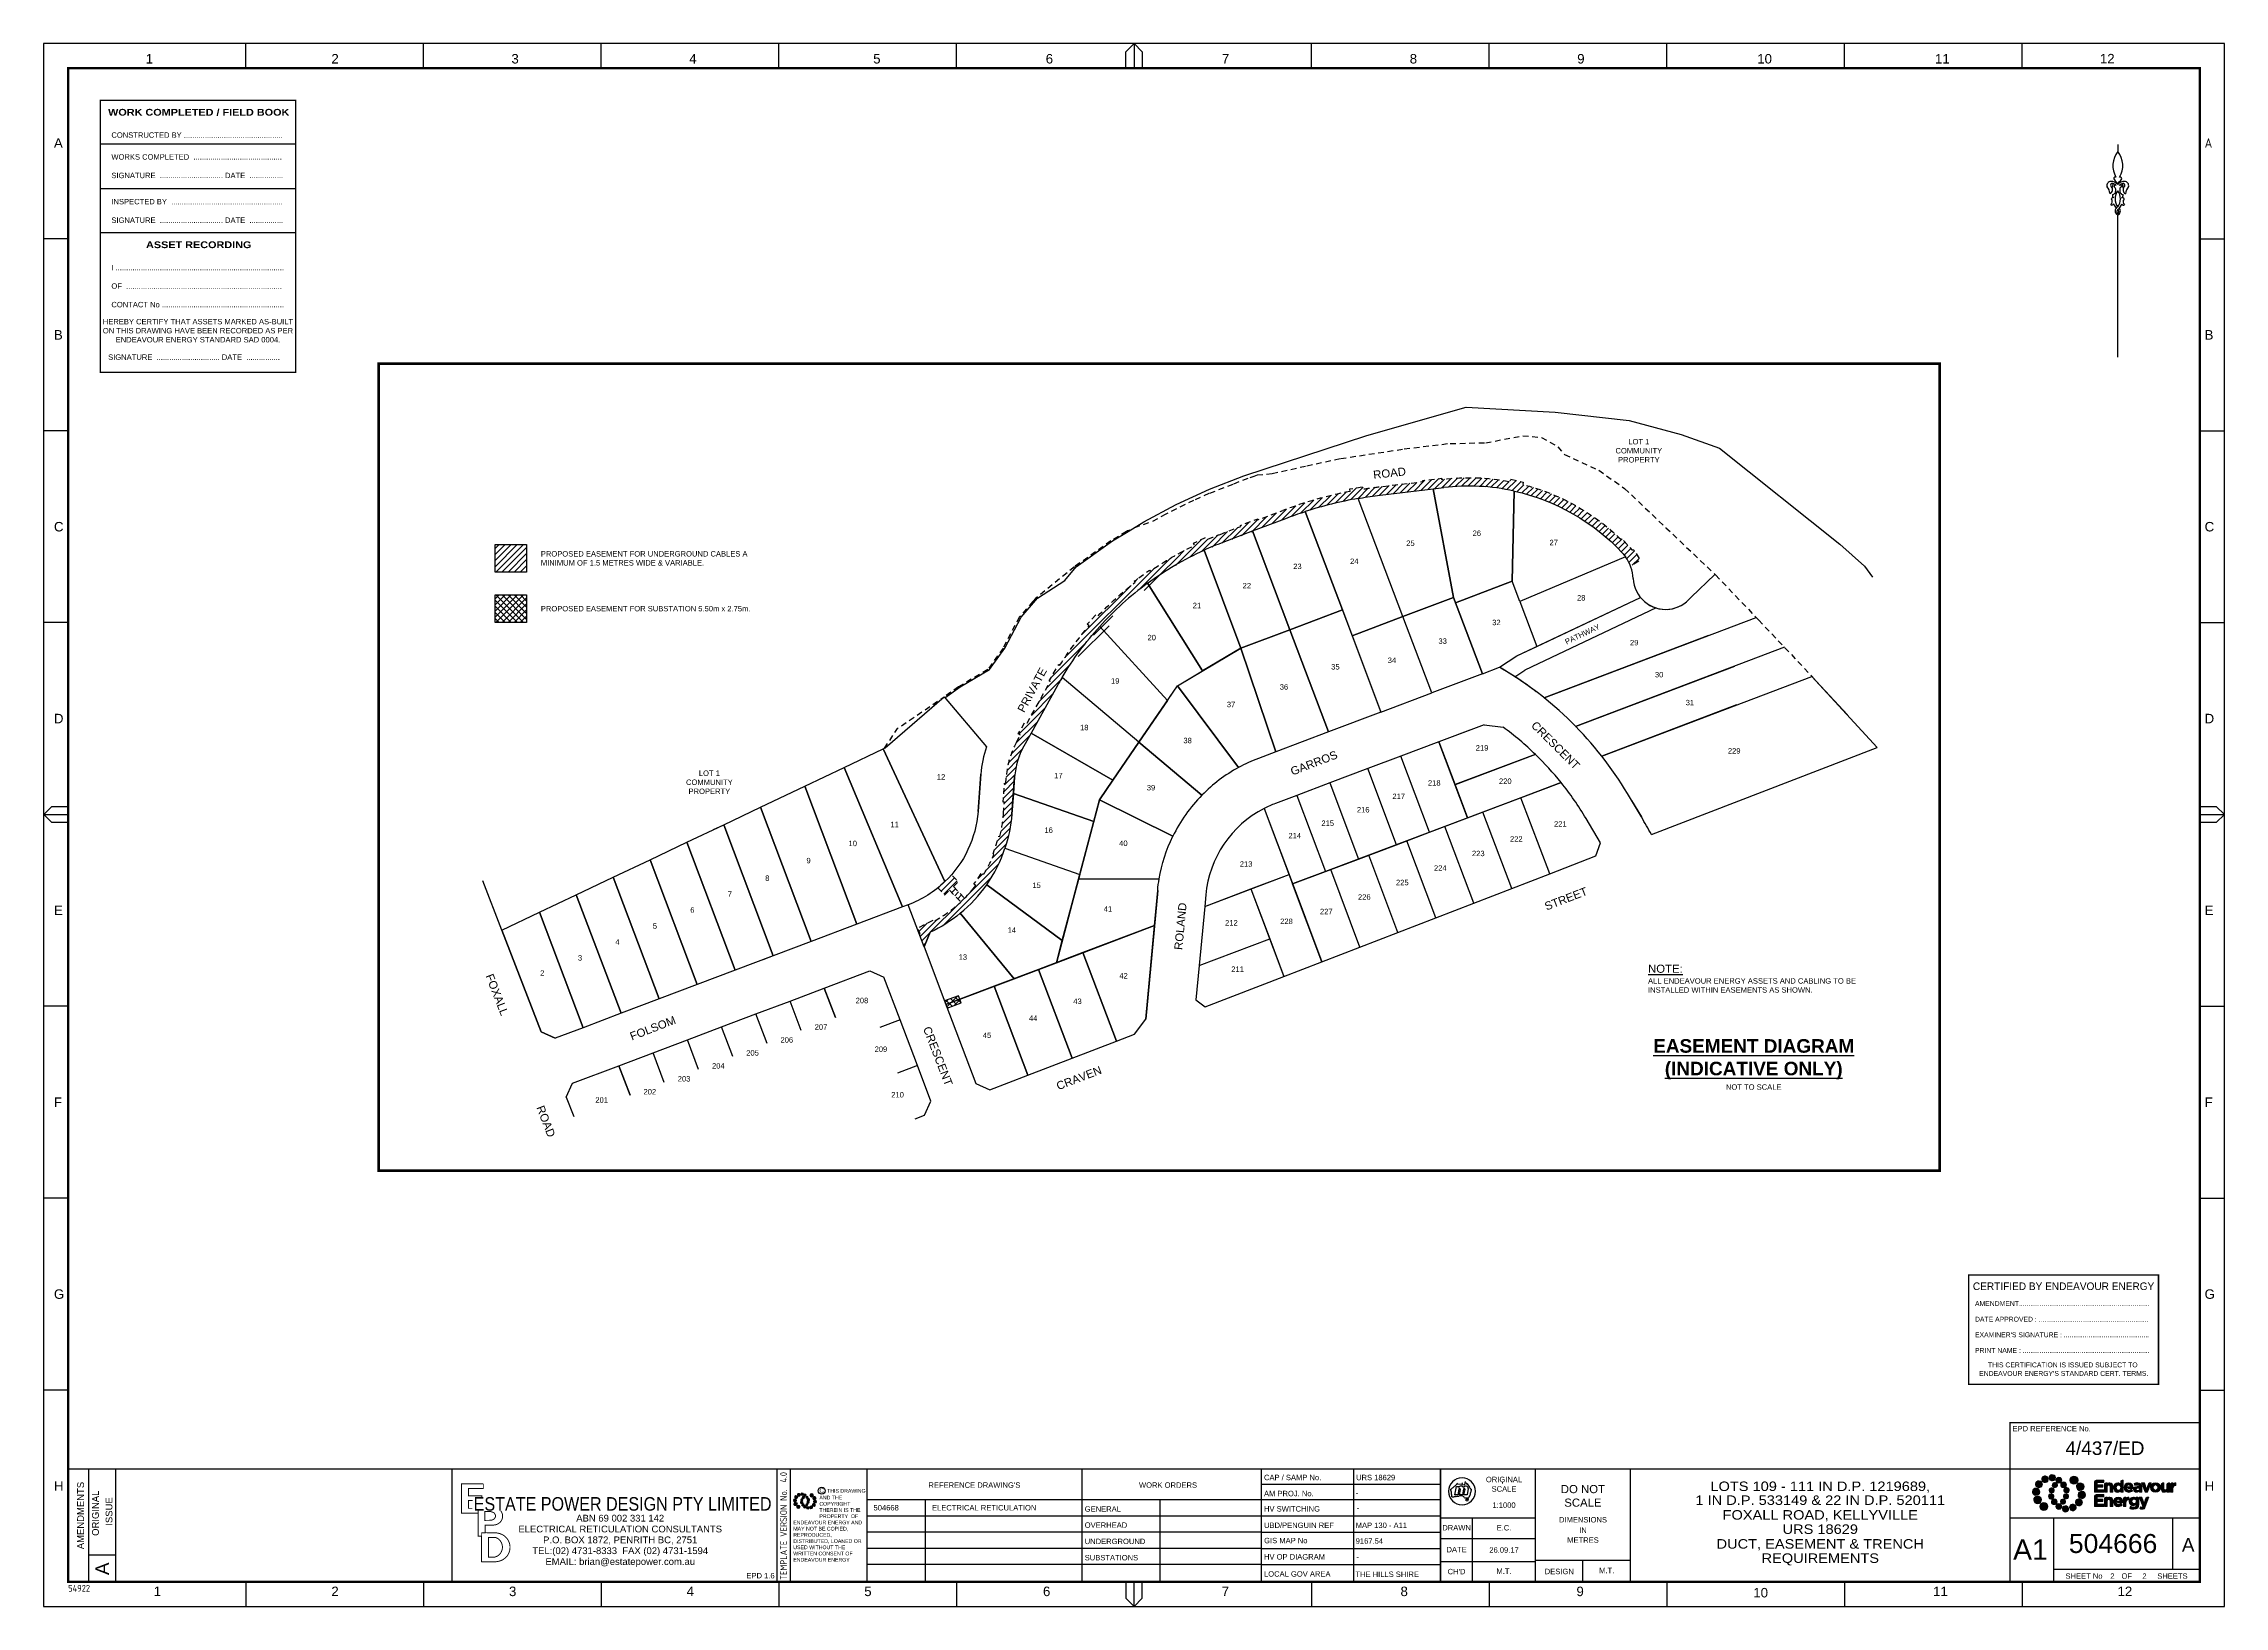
# Paper-space layout 'Duct (2)' of a CAD drawing. Header units: metres. Extents: x 5 to 810, y -4 to 572.
import ezdxf
from ezdxf.enums import TextEntityAlignment as Align

# ---------------------------------------------------------------- set-up
doc = ezdxf.new("R2010")
doc.units = ezdxf.units.M
doc.header["$LTSCALE"] = 0.7
doc.linetypes.add('Dash', pattern=[5, 3, -2])
doc.layers.get('0').update_dxf_attribs({"color": 6})
for name, color, linetype in [('_User Miscellaneous1', 3, 'Continuous'), ('Cadastre Developer_SP_NEW', 4, 'Continuous'), ('Cadastre Roads_SP_EXT', 4, 'Continuous'), ('Notes', 7, 'Continuous'), ('SupportsUG_SP_EXT', 7, 'Continuous')]:
    doc.layers.add(name, color=color, linetype=linetype)
doc.layers.add('_User Miscellaneous5', color=7, linetype='Continuous', lineweight=35)
doc.styles.add('ARIAL', font='arial.ttf', dxfattribs={"height": 2})
doc.styles.add('iecISOCP', font='isocp.shx')
doc.styles.get("Standard").update_dxf_attribs({"font": 'arial.ttf'})
doc.styles.add('STYLE2', font='')
doc.styles.get('STYLE2').set_extended_font_data('Arial Black')
pattern_1 = [(45, (-957.3104, 7.517), (-1.122532, 1.122532), [])]

# ---------------------------------------------------------------- blocks, each defined once
blk = doc.blocks.new('EE_LOGO_SMALL')
at = {"layer": 'Notes'}
h = blk.add_hatch(color=256, dxfattribs=at)
edge = h.paths.add_edge_path()
edge.add_spline(control_points=[(-8.4, 2), (-9.2, 2), (-9.8, 1.4), (-9.8, 0.7), (-9.9, -0.1), (-9.3, -0.7), (-8.6, -0.8), (-7.8, -0.8), (-7.2, -0.2), (-7.1, 0.5), (-7.1, 1.3), (-7.7, 1.9), (-8.4, 2)], knot_values=[0, 0, 0, 0, 1, 1, 1, 2, 2, 2, 3, 3, 3, 4, 4, 4, 4], degree=3, periodic=0)
h = blk.add_hatch(color=256, dxfattribs=at)
edge = h.paths.add_edge_path()
edge.add_spline(control_points=[(-6.8, 4.5), (-7.4, 4.8), (-8.2, 4.6), (-8.6, 4), (-8.9, 3.4), (-8.7, 2.6), (-8.1, 2.2), (-7.5, 1.9), (-6.7, 2.1), (-6.3, 2.7), (-6, 3.3), (-6.2, 4.1), (-6.8, 4.5)], knot_values=[0, 0, 0, 0, 1, 1, 1, 2, 2, 2, 3, 3, 3, 4, 4, 4, 4], degree=3, periodic=0)
h = blk.add_hatch(color=256, dxfattribs=at)
edge = h.paths.add_edge_path()
edge.add_spline(control_points=[(-4.2, 5.9), (-4.6, 6.5), (-5.3, 6.6), (-5.9, 6.3), (-6.4, 5.9), (-6.6, 5.1), (-6.2, 4.6), (-5.9, 4), (-5.1, 3.8), (-4.6, 4.2), (-4, 4.6), (-3.8, 5.3), (-4.2, 5.9)], knot_values=[0, 0, 0, 0, 1, 1, 1, 2, 2, 2, 3, 3, 3, 4, 4, 4, 4], degree=3, periodic=0)
h = blk.add_hatch(color=256, dxfattribs=at)
edge = h.paths.add_edge_path()
edge.add_spline(control_points=[(-1.3, 5.9), (-1.4, 6.5), (-2, 7), (-2.6, 6.9), (-3.3, 6.9), (-3.7, 6.3), (-3.7, 5.6), (-3.6, 5), (-3, 4.5), (-2.4, 4.6), (-1.7, 4.7), (-1.3, 5.2), (-1.3, 5.9)], knot_values=[0, 0, 0, 0, 1, 1, 1, 2, 2, 2, 3, 3, 3, 4, 4, 4, 4], degree=3, periodic=0)
h = blk.add_hatch(color=256, dxfattribs=at)
edge = h.paths.add_edge_path()
edge.add_spline(control_points=[(-2.5, 2.1), (-3, 2.2), (-3.5, 1.9), (-3.6, 1.3), (-3.7, 0.8), (-3.4, 0.3), (-2.9, 0.2), (-2.4, 0.1), (-1.9, 0.4), (-1.8, 0.9), (-1.7, 1.5), (-2, 2), (-2.5, 2.1)], knot_values=[0, 0, 0, 0, 1, 1, 1, 2, 2, 2, 3, 3, 3, 4, 4, 4, 4], degree=3, periodic=0)
h = blk.add_hatch(color=256, dxfattribs=at)
edge = h.paths.add_edge_path()
edge.add_spline(control_points=[(1, 4.9), (1, 4.3), (0.5, 3.8), (-0.1, 3.8), (-0.7, 3.8), (-1.2, 4.3), (-1.2, 4.9), (-1.2, 5.5), (-0.7, 6), (-0.1, 6), (0.5, 6), (1, 5.5), (1, 4.9)], knot_values=[0, 0, 0, 0, 1, 1, 1, 2, 2, 2, 3, 3, 3, 4, 4, 4, 4], degree=3, periodic=0)
edge = h.paths.add_edge_path()
edge.add_spline(control_points=[(-1.4, 4), (-1.9, 4.1), (-2.4, 3.8), (-2.5, 3.3), (-2.6, 2.7), (-2.3, 2.2), (-1.8, 2.1), (-1.3, 2), (-0.7, 2.3), (-0.6, 2.9), (-0.5, 3.4), (-0.9, 3.9), (-1.4, 4)], knot_values=[0, 0, 0, 0, 1, 1, 1, 2, 2, 2, 3, 3, 3, 4, 4, 4, 4], degree=3, periodic=0)
h = blk.add_hatch(color=256, dxfattribs=at)
edge = h.paths.add_edge_path()
edge.add_spline(control_points=[(2.3, 2.4), (2.8, 2.8), (2.8, 3.4), (2.4, 3.9), (2, 4.3), (1.4, 4.3), (0.9, 3.9), (0.5, 3.6), (0.5, 2.9), (0.9, 2.5), (1.2, 2), (1.9, 2), (2.3, 2.4)], knot_values=[0, 0, 0, 0, 1, 1, 1, 2, 2, 2, 3, 3, 3, 4, 4, 4, 4], degree=3, periodic=0)
edge = h.paths.add_edge_path()
edge.add_spline(control_points=[(1, 4.9), (1, 4.3), (0.5, 3.8), (-0.1, 3.8), (-0.7, 3.8), (-1.2, 4.3), (-1.2, 4.9), (-1.2, 5.5), (-0.7, 6), (-0.1, 6), (0.5, 6), (1, 5.5), (1, 4.9)], knot_values=[0, 0, 0, 0, 1, 1, 1, 2, 2, 2, 3, 3, 3, 4, 4, 4, 4], degree=3, periodic=0)
h = blk.add_hatch(color=256, dxfattribs=at)
edge = h.paths.add_edge_path()
edge.add_spline(control_points=[(1, 4.9), (1, 4.3), (0.5, 3.8), (-0.1, 3.8), (-0.7, 3.8), (-1.2, 4.3), (-1.2, 4.9), (-1.2, 5.5), (-0.7, 6), (-0.1, 6), (0.5, 6), (1, 5.5), (1, 4.9)], knot_values=[0, 0, 0, 0, 1, 1, 1, 2, 2, 2, 3, 3, 3, 4, 4, 4, 4], degree=3, periodic=0)
edge = h.paths.add_edge_path(flags=16)
edge.add_spline(control_points=[(1, 4.9), (1, 4.3), (0.5, 3.8), (-0.1, 3.8), (-0.7, 3.8), (-1.2, 4.3), (-1.2, 4.9), (-1.2, 5.5), (-0.7, 6), (-0.1, 6), (0.5, 6), (1, 5.5), (1, 4.9)], knot_values=[0, 0, 0, 0, 1, 1, 1, 2, 2, 2, 3, 3, 3, 4, 4, 4, 4], degree=3, periodic=0)
h = blk.add_hatch(color=256, dxfattribs=at)
edge = h.paths.add_edge_path()
edge.add_spline(control_points=[(3, 0.2), (3.5, 0.3), (3.8, 0.9), (3.7, 1.4), (3.6, 1.9), (3, 2.3), (2.5, 2.1), (1.9, 2), (1.6, 1.4), (1.8, 0.9), (1.9, 0.4), (2.5, 0.1), (3, 0.2)], knot_values=[0, 0, 0, 0, 1, 1, 1, 2, 2, 2, 3, 3, 3, 4, 4, 4, 4], degree=3, periodic=0)
h = blk.add_hatch(color=256, dxfattribs=at)
edge = h.paths.add_edge_path()
edge.add_spline(control_points=[(7, 4.9), (7, 4), (6.3, 3.4), (5.5, 3.4), (4.6, 3.4), (4, 4), (4, 4.9), (4, 5.7), (4.6, 6.4), (5.5, 6.4), (6.3, 6.4), (7, 5.7), (7, 4.9)], knot_values=[0, 0, 0, 0, 1, 1, 1, 2, 2, 2, 3, 3, 3, 4, 4, 4, 4], degree=3, periodic=0)
h = blk.add_hatch(color=256, dxfattribs=at)
edge = h.paths.add_edge_path()
edge.add_spline(control_points=[(8.4, 1.1), (9.1, 1.5), (9.4, 2.3), (9.1, 3), (8.8, 3.7), (7.9, 4.1), (7.2, 3.8), (6.5, 3.4), (6.2, 2.6), (6.5, 1.9), (6.8, 1.2), (7.7, 0.8), (8.4, 1.1)], knot_values=[0, 0, 0, 0, 1, 1, 1, 2, 2, 2, 3, 3, 3, 4, 4, 4, 4], degree=3, periodic=0)
h = blk.add_hatch(color=256, dxfattribs=at)
edge = h.paths.add_edge_path()
edge.add_spline(control_points=[(8.3, -1.9), (9, -1.9), (9.7, -1.4), (9.7, -0.6), (9.7, 0.1), (9.2, 0.8), (8.4, 0.8), (7.7, 0.8), (7, 0.3), (7, -0.5), (6.9, -1.2), (7.5, -1.9), (8.3, -1.9)], knot_values=[0, 0, 0, 0, 1, 1, 1, 2, 2, 2, 3, 3, 3, 4, 4, 4, 4], degree=3, periodic=0)
h = blk.add_hatch(color=256, dxfattribs=at)
edge = h.paths.add_edge_path()
edge.add_spline(control_points=[(-8.5, -1.1), (-9.2, -1.4), (-9.6, -2.3), (-9.3, -3), (-8.9, -3.7), (-8.1, -4), (-7.4, -3.7), (-6.7, -3.4), (-6.3, -2.5), (-6.6, -1.8), (-7, -1.1), (-7.8, -0.8), (-8.5, -1.1)], knot_values=[0, 0, 0, 0, 1, 1, 1, 2, 2, 2, 3, 3, 3, 4, 4, 4, 4], degree=3, periodic=0)
h = blk.add_hatch(color=256, dxfattribs=at)
edge = h.paths.add_edge_path()
edge.add_spline(control_points=[(-7.1, -4.8), (-7.1, -4), (-6.5, -3.3), (-5.6, -3.3), (-4.8, -3.3), (-4.1, -4), (-4.1, -4.8), (-4.1, -5.7), (-4.8, -6.3), (-5.6, -6.3), (-6.5, -6.3), (-7.1, -5.7), (-7.1, -4.8)], knot_values=[0, 0, 0, 0, 1, 1, 1, 2, 2, 2, 3, 3, 3, 4, 4, 4, 4], degree=3, periodic=0)
h = blk.add_hatch(color=256, dxfattribs=at)
edge = h.paths.add_edge_path()
edge.add_spline(control_points=[(-3.1, -0.2), (-3.7, -0.3), (-4, -0.8), (-3.8, -1.4), (-3.7, -1.9), (-3.2, -2.2), (-2.6, -2.1), (-2.1, -1.9), (-1.8, -1.4), (-1.9, -0.9), (-2.1, -0.3), (-2.6, 0), (-3.1, -0.2)], knot_values=[0, 0, 0, 0, 1, 1, 1, 2, 2, 2, 3, 3, 3, 4, 4, 4, 4], degree=3, periodic=0)
h = blk.add_hatch(color=256, dxfattribs=at)
edge = h.paths.add_edge_path()
edge.add_spline(control_points=[(-2.5, -2.3), (-2.9, -2.7), (-3, -3.4), (-2.6, -3.8), (-2.2, -4.2), (-1.5, -4.3), (-1.1, -3.9), (-0.7, -3.5), (-0.6, -2.8), (-1, -2.4), (-1.4, -2), (-2, -1.9), (-2.5, -2.3)], knot_values=[0, 0, 0, 0, 1, 1, 1, 2, 2, 2, 3, 3, 3, 4, 4, 4, 4], degree=3, periodic=0)
h = blk.add_hatch(color=256, dxfattribs=at)
edge = h.paths.add_edge_path()
edge.add_spline(control_points=[(-1.2, -4.8), (-1.2, -4.2), (-0.7, -3.7), (-0.1, -3.7), (0.5, -3.7), (1, -4.2), (1, -4.8), (1, -5.4), (0.5, -5.9), (-0.1, -5.9), (-0.7, -5.9), (-1.2, -5.4), (-1.2, -4.8)], knot_values=[0, 0, 0, 0, 1, 1, 1, 2, 2, 2, 3, 3, 3, 4, 4, 4, 4], degree=3, periodic=0)
h = blk.add_hatch(color=256, dxfattribs=at)
edge = h.paths.add_edge_path()
edge.add_spline(control_points=[(1.2, -3.9), (1.7, -4.1), (2.2, -3.7), (2.3, -3.2), (2.5, -2.7), (2.1, -2.2), (1.6, -2.1), (1.1, -2), (0.6, -2.3), (0.5, -2.8), (0.4, -3.3), (0.7, -3.8), (1.2, -3.9)], knot_values=[0, 0, 0, 0, 1, 1, 1, 2, 2, 2, 3, 3, 3, 4, 4, 4, 4], degree=3, periodic=0)
h = blk.add_hatch(color=256, dxfattribs=at)
edge = h.paths.add_edge_path()
edge.add_spline(control_points=[(1.2, -5.8), (1.3, -6.5), (1.8, -6.9), (2.5, -6.9), (3.1, -6.8), (3.6, -6.2), (3.5, -5.6), (3.4, -5), (2.9, -4.5), (2.2, -4.6), (1.6, -4.6), (1.1, -5.2), (1.2, -5.8)], knot_values=[0, 0, 0, 0, 1, 1, 1, 2, 2, 2, 3, 3, 3, 4, 4, 4, 4], degree=3, periodic=0)
h = blk.add_hatch(color=256, dxfattribs=at)
edge = h.paths.add_edge_path()
edge.add_spline(control_points=[(2.4, -2), (2.9, -2.1), (3.4, -1.8), (3.5, -1.3), (3.6, -0.8), (3.3, -0.3), (2.8, -0.2), (2.2, -0.1), (1.7, -0.4), (1.6, -0.9), (1.5, -1.4), (1.8, -1.9), (2.4, -2)], knot_values=[0, 0, 0, 0, 1, 1, 1, 2, 2, 2, 3, 3, 3, 4, 4, 4, 4], degree=3, periodic=0)
h = blk.add_hatch(color=256, dxfattribs=at)
edge = h.paths.add_edge_path()
edge.add_spline(control_points=[(4, -5.8), (4.4, -6.4), (5.2, -6.6), (5.7, -6.2), (6.3, -5.8), (6.5, -5.1), (6.1, -4.5), (5.7, -4), (5, -3.8), (4.4, -4.2), (3.8, -4.5), (3.7, -5.3), (4, -5.8)], knot_values=[0, 0, 0, 0, 1, 1, 1, 2, 2, 2, 3, 3, 3, 4, 4, 4, 4], degree=3, periodic=0)
h = blk.add_hatch(color=256, dxfattribs=at)
edge = h.paths.add_edge_path()
edge.add_spline(control_points=[(6.7, -4.4), (7.3, -4.8), (8.1, -4.6), (8.4, -4), (8.8, -3.3), (8.6, -2.6), (8, -2.2), (7.3, -1.8), (6.6, -2.1), (6.2, -2.7), (5.8, -3.3), (6, -4.1), (6.7, -4.4)], knot_values=[0, 0, 0, 0, 1, 1, 1, 2, 2, 2, 3, 3, 3, 4, 4, 4, 4], degree=3, periodic=0)
at = {"layer": 'Notes', "lineweight": 0}
for points in [[(1.8, 2.1), (1.8, 2.1)], [(-2, -2.1), (-2, -2.1)]]:
    blk.add_lwpolyline(points, dxfattribs=at)
for points in [[(-8.4, 2), (-9.2, 2), (-9.8, 1.4), (-9.8, 0.7), (-9.9, -0.1), (-9.3, -0.7), (-8.6, -0.8), (-7.8, -0.8), (-7.2, -0.2), (-7.1, 0.5), (-7.1, 1.3), (-7.7, 1.9), (-8.4, 2)], [(-6.8, 4.5), (-7.4, 4.8), (-8.2, 4.6), (-8.6, 4), (-8.9, 3.4), (-8.7, 2.6), (-8.1, 2.2), (-7.5, 1.9), (-6.7, 2.1), (-6.3, 2.7), (-6, 3.3), (-6.2, 4.1), (-6.8, 4.5)], [(-4.2, 5.9), (-4.6, 6.5), (-5.3, 6.6), (-5.9, 6.3), (-6.4, 5.9), (-6.6, 5.1), (-6.2, 4.6), (-5.9, 4), (-5.1, 3.8), (-4.6, 4.2), (-4, 4.6), (-3.8, 5.3), (-4.2, 5.9)], [(-1.3, 5.9), (-1.4, 6.5), (-2, 7), (-2.6, 6.9), (-3.3, 6.9), (-3.7, 6.3), (-3.7, 5.6), (-3.6, 5), (-3, 4.5), (-2.4, 4.6), (-1.7, 4.7), (-1.3, 5.2), (-1.3, 5.9)], [(-2.5, 2.1), (-3, 2.2), (-3.5, 1.9), (-3.6, 1.3), (-3.7, 0.8), (-3.4, 0.3), (-2.9, 0.2), (-2.4, 0.1), (-1.9, 0.4), (-1.8, 0.9), (-1.7, 1.5), (-2, 2), (-2.5, 2.1)], [(-1.4, 4), (-1.9, 4.1), (-2.4, 3.8), (-2.5, 3.3), (-2.6, 2.7), (-2.3, 2.2), (-1.8, 2.1), (-1.3, 2), (-0.7, 2.3), (-0.6, 2.9), (-0.5, 3.4), (-0.9, 3.9), (-1.4, 4)], [(1, 4.9), (1, 4.3), (0.5, 3.8), (-0.1, 3.8), (-0.7, 3.8), (-1.2, 4.3), (-1.2, 4.9), (-1.2, 5.5), (-0.7, 6), (-0.1, 6), (0.5, 6), (1, 5.5), (1, 4.9)], [(1, 4.9), (1, 4.3), (0.5, 3.8), (-0.1, 3.8), (-0.7, 3.8), (-1.2, 4.3), (-1.2, 4.9), (-1.2, 5.5), (-0.7, 6), (-0.1, 6), (0.5, 6), (1, 5.5), (1, 4.9)], [(2.3, 2.4), (2.8, 2.8), (2.8, 3.4), (2.4, 3.9), (2, 4.3), (1.4, 4.3), (0.9, 3.9), (0.5, 3.6), (0.5, 2.9), (0.9, 2.5), (1.2, 2), (1.9, 2), (2.3, 2.4)], [(3, 0.2), (3.5, 0.3), (3.8, 0.9), (3.7, 1.4), (3.6, 1.9), (3, 2.3), (2.5, 2.1), (1.9, 2), (1.6, 1.4), (1.8, 0.9), (1.9, 0.4), (2.5, 0.1), (3, 0.2)], [(7, 4.9), (7, 4), (6.3, 3.4), (5.5, 3.4), (4.6, 3.4), (4, 4), (4, 4.9), (4, 5.7), (4.6, 6.4), (5.5, 6.4), (6.3, 6.4), (7, 5.7), (7, 4.9)], [(8.4, 1.1), (9.1, 1.5), (9.4, 2.3), (9.1, 3), (8.8, 3.7), (7.9, 4.1), (7.2, 3.8), (6.5, 3.4), (6.2, 2.6), (6.5, 1.9), (6.8, 1.2), (7.7, 0.8), (8.4, 1.1)], [(8.3, -1.9), (9, -1.9), (9.7, -1.4), (9.7, -0.6), (9.7, 0.1), (9.2, 0.8), (8.4, 0.8), (7.7, 0.8), (7, 0.3), (7, -0.5), (6.9, -1.2), (7.5, -1.9), (8.3, -1.9)], [(-8.5, -1.1), (-9.2, -1.4), (-9.6, -2.3), (-9.3, -3), (-8.9, -3.7), (-8.1, -4), (-7.4, -3.7), (-6.7, -3.4), (-6.3, -2.5), (-6.6, -1.8), (-7, -1.1), (-7.8, -0.8), (-8.5, -1.1)], [(-7.1, -4.8), (-7.1, -4), (-6.5, -3.3), (-5.6, -3.3), (-4.8, -3.3), (-4.1, -4), (-4.1, -4.8), (-4.1, -5.7), (-4.8, -6.3), (-5.6, -6.3), (-6.5, -6.3), (-7.1, -5.7), (-7.1, -4.8)], [(-3.1, -0.2), (-3.7, -0.3), (-4, -0.8), (-3.8, -1.4), (-3.7, -1.9), (-3.2, -2.2), (-2.6, -2.1), (-2.1, -1.9), (-1.8, -1.4), (-1.9, -0.9), (-2.1, -0.3), (-2.6, 0), (-3.1, -0.2)], [(-2.5, -2.3), (-2.9, -2.7), (-3, -3.4), (-2.6, -3.8), (-2.2, -4.2), (-1.5, -4.3), (-1.1, -3.9), (-0.7, -3.5), (-0.6, -2.8), (-1, -2.4), (-1.4, -2), (-2, -1.9), (-2.5, -2.3)], [(-1.2, -4.8), (-1.2, -4.2), (-0.7, -3.7), (-0.1, -3.7), (0.5, -3.7), (1, -4.2), (1, -4.8), (1, -5.4), (0.5, -5.9), (-0.1, -5.9), (-0.7, -5.9), (-1.2, -5.4), (-1.2, -4.8)], [(1.2, -3.9), (1.7, -4.1), (2.2, -3.7), (2.3, -3.2), (2.5, -2.7), (2.1, -2.2), (1.6, -2.1), (1.1, -2), (0.6, -2.3), (0.5, -2.8), (0.4, -3.3), (0.7, -3.8), (1.2, -3.9)], [(1.2, -5.8), (1.3, -6.5), (1.8, -6.9), (2.5, -6.9), (3.1, -6.8), (3.6, -6.2), (3.5, -5.6), (3.4, -5), (2.9, -4.5), (2.2, -4.6), (1.6, -4.6), (1.1, -5.2), (1.2, -5.8)], [(2.4, -2), (2.9, -2.1), (3.4, -1.8), (3.5, -1.3), (3.6, -0.8), (3.3, -0.3), (2.8, -0.2), (2.2, -0.1), (1.7, -0.4), (1.6, -0.9), (1.5, -1.4), (1.8, -1.9), (2.4, -2)], [(4, -5.8), (4.4, -6.4), (5.2, -6.6), (5.7, -6.2), (6.3, -5.8), (6.5, -5.1), (6.1, -4.5), (5.7, -4), (5, -3.8), (4.4, -4.2), (3.8, -4.5), (3.7, -5.3), (4, -5.8)], [(6.7, -4.4), (7.3, -4.8), (8.1, -4.6), (8.4, -4), (8.8, -3.3), (8.6, -2.6), (8, -2.2), (7.3, -1.8), (6.6, -2.1), (6.2, -2.7), (5.8, -3.3), (6, -4.1), (6.7, -4.4)]]:
    blk.add_open_spline(points, degree=3, knots=[0, 0, 0, 0, 1, 1, 1, 2, 2, 2, 3, 3, 3, 4, 4, 4, 4], dxfattribs=at)
blk = doc.blocks.new('EE_COPYRIGHT_A1')
at = {"layer": 'Notes'}
blk.add_circle((9.53, -0.82), 1.15, dxfattribs=at)
at = {"xscale": 0.4, "yscale": 0.4, "zscale": 0.4}
blk.add_blockref('EE_LOGO_SMALL', (3.96, -4.29), dxfattribs=at)
at = {"layer": 'Notes', "insert": (0, 0), "char_height": 1.25, "width": 24.1208, "attachment_point": 1, "style": 'ARIAL'}
blk.add_mtext('\\pt8.75;               ^I{\\H1.2x;C } THIS DRAWING\\P\\pi-8.75,l8.75,t8.75,20;       ^IAND THE ^I\\P\\pi0,t8.75;COPYRIGHT\\P\\pi-8.75,t1.25,8.75;^I^ITHEREIN IS THE PROPERTY  OF \\P\\pi0,l0,t1.25;ENDEAVOUR ENERGY AND MAY NOT BE COPIED, REPRODUCED, DISTRIBUTED, LOANED OR USED WITHOUT THE WRITTEN CONSENT OF ENDEAVOUR ENERGY', dxfattribs=at)
blk = doc.blocks.new('A1_FRAME_TITLE')
at = {"layer": '_User Miscellaneous1'}
h = blk.add_hatch(color=256, dxfattribs=at)
edge = h.paths.add_edge_path()
edge.add_spline(control_points=[(749.39, 41.77), (748.64, 41.81), (748, 41.24), (747.96, 40.49), (747.92, 39.74), (748.49, 39.1), (749.24, 39.06), (749.98, 39.02), (750.62, 39.59), (750.67, 40.34), (750.71, 41.08), (750.14, 41.72), (749.39, 41.77)], knot_values=[0, 0, 0, 0, 1, 1, 1, 2, 2, 2, 3, 3, 3, 4, 4, 4, 4], degree=3, periodic=0)
h = blk.add_hatch(color=256, dxfattribs=at)
edge = h.paths.add_edge_path()
edge.add_spline(control_points=[(751, 44.28), (750.38, 44.64), (749.59, 44.43), (749.24, 43.82), (748.88, 43.2), (749.09, 42.42), (749.7, 42.06), (750.31, 41.7), (751.1, 41.91), (751.46, 42.52), (751.82, 43.14), (751.61, 43.93), (751, 44.28)], knot_values=[0, 0, 0, 0, 1, 1, 1, 2, 2, 2, 3, 3, 3, 4, 4, 4, 4], degree=3, periodic=0)
h = blk.add_hatch(color=256, dxfattribs=at)
edge = h.paths.add_edge_path()
edge.add_spline(control_points=[(753.61, 45.7), (753.25, 46.27), (752.49, 46.44), (751.92, 46.07), (751.35, 45.7), (751.19, 44.95), (751.55, 44.38), (751.92, 43.81), (752.68, 43.65), (753.24, 44.01), (753.81, 44.38), (753.98, 45.14), (753.61, 45.7)], knot_values=[0, 0, 0, 0, 1, 1, 1, 2, 2, 2, 3, 3, 3, 4, 4, 4, 4], degree=3, periodic=0)
h = blk.add_hatch(color=256, dxfattribs=at)
edge = h.paths.add_edge_path()
edge.add_spline(control_points=[(755.3, 41.89), (754.79, 42), (754.28, 41.67), (754.17, 41.16), (754.06, 40.65), (754.39, 40.15), (754.9, 40.04), (755.41, 39.92), (755.91, 40.25), (756.02, 40.76), (756.13, 41.27), (755.81, 41.78), (755.3, 41.89)], knot_values=[0, 0, 0, 0, 1, 1, 1, 2, 2, 2, 3, 3, 3, 4, 4, 4, 4], degree=3, periodic=0)
h = blk.add_hatch(color=256, dxfattribs=at)
edge = h.paths.add_edge_path()
edge.add_spline(control_points=[(756.45, 45.69), (756.39, 46.33), (755.82, 46.8), (755.18, 46.73), (754.54, 46.67), (754.08, 46.1), (754.14, 45.46), (754.21, 44.82), (754.78, 44.36), (755.41, 44.42), (756.06, 44.49), (756.52, 45.05), (756.45, 45.69)], knot_values=[0, 0, 0, 0, 1, 1, 1, 2, 2, 2, 3, 3, 3, 4, 4, 4, 4], degree=3, periodic=0)
h = blk.add_hatch(color=256, dxfattribs=at)
edge = h.paths.add_edge_path()
edge.add_spline(control_points=[(758.81, 44.69), (758.81, 44.09), (758.33, 43.6), (757.73, 43.6), (757.13, 43.6), (756.64, 44.09), (756.64, 44.69), (756.64, 45.29), (757.13, 45.78), (757.73, 45.78), (758.33, 45.78), (758.81, 45.29), (758.81, 44.69)], knot_values=[0, 0, 0, 0, 1, 1, 1, 2, 2, 2, 3, 3, 3, 4, 4, 4, 4], degree=3, periodic=0)
edge = h.paths.add_edge_path()
edge.add_spline(control_points=[(756.44, 43.8), (755.93, 43.91), (755.42, 43.58), (755.31, 43.07), (755.2, 42.56), (755.53, 42.06), (756.04, 41.95), (756.55, 41.84), (757.05, 42.16), (757.16, 42.67), (757.27, 43.18), (756.95, 43.69), (756.44, 43.8)], knot_values=[0, 0, 0, 0, 1, 1, 1, 2, 2, 2, 3, 3, 3, 4, 4, 4, 4], degree=3, periodic=0)
h = blk.add_hatch(color=256, dxfattribs=at)
edge = h.paths.add_edge_path()
edge.add_spline(control_points=[(760.14, 42.19), (760.57, 42.58), (760.61, 43.24), (760.22, 43.67), (759.83, 44.1), (759.17, 44.14), (758.74, 43.75), (758.31, 43.37), (758.27, 42.7), (758.66, 42.27), (759.04, 41.84), (759.7, 41.8), (760.14, 42.19)], knot_values=[0, 0, 0, 0, 1, 1, 1, 2, 2, 2, 3, 3, 3, 4, 4, 4, 4], degree=3, periodic=0)
edge = h.paths.add_edge_path()
edge.add_spline(control_points=[(758.81, 44.69), (758.81, 44.09), (758.33, 43.6), (757.73, 43.6), (757.13, 43.6), (756.64, 44.09), (756.64, 44.69), (756.64, 45.29), (757.13, 45.78), (757.73, 45.78), (758.33, 45.78), (758.81, 45.29), (758.81, 44.69)], knot_values=[0, 0, 0, 0, 1, 1, 1, 2, 2, 2, 3, 3, 3, 4, 4, 4, 4], degree=3, periodic=0)
h = blk.add_hatch(color=256, dxfattribs=at)
edge = h.paths.add_edge_path()
edge.add_spline(control_points=[(758.81, 44.69), (758.82, 44.09), (758.33, 43.6), (757.73, 43.6), (757.13, 43.6), (756.64, 44.09), (756.64, 44.69), (756.64, 45.29), (757.13, 45.78), (757.73, 45.78), (758.33, 45.78), (758.82, 45.29), (758.81, 44.69)], knot_values=[0, 0, 0, 0, 1, 1, 1, 2, 2, 2, 3, 3, 3, 4, 4, 4, 4], degree=3, periodic=0)
edge = h.paths.add_edge_path(flags=16)
edge.add_spline(control_points=[(758.81, 44.69), (758.81, 44.09), (758.33, 43.6), (757.73, 43.6), (757.13, 43.6), (756.64, 44.09), (756.64, 44.69), (756.64, 45.29), (757.13, 45.78), (757.73, 45.78), (758.33, 45.78), (758.81, 45.29), (758.81, 44.69)], knot_values=[0, 0, 0, 0, 1, 1, 1, 2, 2, 2, 3, 3, 3, 4, 4, 4, 4], degree=3, periodic=0)
h = blk.add_hatch(color=256, dxfattribs=at)
edge = h.paths.add_edge_path()
edge.add_spline(control_points=[(760.79, 40.01), (761.32, 40.15), (761.63, 40.69), (761.5, 41.22), (761.36, 41.76), (760.81, 42.07), (760.28, 41.93), (759.75, 41.79), (759.43, 41.25), (759.57, 40.72), (759.71, 40.19), (760.25, 39.87), (760.79, 40.01)], knot_values=[0, 0, 0, 0, 1, 1, 1, 2, 2, 2, 3, 3, 3, 4, 4, 4, 4], degree=3, periodic=0)
h = blk.add_hatch(color=256, dxfattribs=at)
edge = h.paths.add_edge_path()
edge.add_spline(control_points=[(764.79, 44.69), (764.79, 43.86), (764.12, 43.18), (763.28, 43.18), (762.45, 43.18), (761.77, 43.86), (761.77, 44.69), (761.77, 45.52), (762.45, 46.2), (763.28, 46.2), (764.12, 46.2), (764.79, 45.52), (764.79, 44.69)], knot_values=[0, 0, 0, 0, 1, 1, 1, 2, 2, 2, 3, 3, 3, 4, 4, 4, 4], degree=3, periodic=0)
h = blk.add_hatch(color=256, dxfattribs=at)
edge = h.paths.add_edge_path()
edge.add_spline(control_points=[(766.18, 40.96), (766.9, 41.27), (767.23, 42.12), (766.91, 42.84), (766.59, 43.56), (765.75, 43.88), (765.03, 43.57), (764.31, 43.25), (763.98, 42.41), (764.3, 41.69), (764.61, 40.97), (765.46, 40.64), (766.18, 40.96)], knot_values=[0, 0, 0, 0, 1, 1, 1, 2, 2, 2, 3, 3, 3, 4, 4, 4, 4], degree=3, periodic=0)
h = blk.add_hatch(color=256, dxfattribs=at)
edge = h.paths.add_edge_path()
edge.add_spline(control_points=[(766.07, 37.91), (766.81, 37.87), (767.45, 38.44), (767.5, 39.18), (767.54, 39.93), (766.97, 40.57), (766.22, 40.61), (765.47, 40.66), (764.83, 40.08), (764.79, 39.34), (764.75, 38.59), (765.32, 37.95), (766.07, 37.91)], knot_values=[0, 0, 0, 0, 1, 1, 1, 2, 2, 2, 3, 3, 3, 4, 4, 4, 4], degree=3, periodic=0)
h = blk.add_hatch(color=256, dxfattribs=at)
edge = h.paths.add_edge_path()
edge.add_spline(control_points=[(770.88, 40.27), (770.88, 40.27), (770.88, 44.08), (770.88, 44.13), (770.87, 44.17), (770.88, 44.69), (771.43, 44.69), (771.99, 44.69), (774.24, 44.69), (774.24, 44.69), (774.24, 44.69), (774.24, 43.82), (774.24, 43.82), (774.24, 43.82), (771.84, 43.82), (771.84, 43.82), (771.84, 43.82), (771.84, 42.93), (771.84, 42.93), (771.84, 42.93), (773.93, 42.93), (773.93, 42.93), (773.93, 42.93), (773.93, 42.06), (773.93, 42.06), (773.93, 42.06), (771.84, 42.06), (771.84, 42.06), (771.84, 42.06), (771.84, 41.13), (771.84, 41.13), (771.84, 41.13), (774.24, 41.13), (774.24, 41.13), (774.24, 41.13), (774.24, 40.27), (774.24, 40.27), (774.24, 40.27), (770.88, 40.27), (770.88, 40.27)], knot_values=[0, 0, 0, 0, 1, 1, 1, 2, 2, 2, 3, 3, 3, 4, 4, 4, 5, 5, 5, 6, 6, 6, 7, 7, 7, 8, 8, 8, 9, 9, 9, 10, 10, 10, 11, 11, 11, 12, 12, 12, 13, 13, 13, 13], degree=3, periodic=0)
h = blk.add_hatch(color=256, dxfattribs=at)
edge = h.paths.add_edge_path()
edge.add_spline(control_points=[(776.67, 40.27), (776.67, 40.27), (776.67, 42.16), (776.67, 42.16), (776.67, 42.61), (776.46, 42.85), (776.09, 42.85), (775.72, 42.85), (775.49, 42.61), (775.49, 42.16), (775.49, 42.16), (775.49, 40.27), (775.49, 40.27), (775.49, 40.27), (774.53, 40.27), (774.53, 40.27), (774.53, 40.27), (774.53, 43.04), (774.53, 43.1), (774.53, 43.16), (774.53, 43.65), (775.09, 43.65), (775.49, 43.65), (775.49, 43.65), (775.49, 43.65), (775.49, 43.65), (775.49, 43.17), (775.49, 43.17), (775.71, 43.46), (776, 43.72), (776.48, 43.72), (777.21, 43.72), (777.63, 43.24), (777.63, 42.46), (777.63, 42.46), (777.63, 40.27), (777.63, 40.27), (777.63, 40.27), (776.67, 40.27), (776.67, 40.27)], knot_values=[0, 0, 0, 0, 1, 1, 1, 2, 2, 2, 3, 3, 3, 4, 4, 4, 5, 5, 5, 6, 6, 6, 7, 7, 7, 8, 8, 8, 9, 9, 9, 10, 10, 10, 11, 11, 11, 12, 12, 12, 13, 13, 13, 13], degree=3, periodic=0)
h = blk.add_hatch(color=256, dxfattribs=at)
edge = h.paths.add_edge_path(flags=16)
edge.add_spline(control_points=[(780.53, 41.96), (780.53, 42.52), (780.15, 42.9), (779.71, 42.9), (779.26, 42.9), (778.88, 42.53), (778.88, 41.96), (778.88, 41.96), (778.88, 41.95), (778.88, 41.95), (778.88, 41.39), (779.26, 41.01), (779.71, 41.01), (780.15, 41.01), (780.53, 41.39), (780.53, 41.95), (780.53, 41.95), (780.53, 41.96), (780.53, 41.96)], knot_values=[0, 0, 0, 0, 1, 1, 1, 2, 2, 2, 3, 3, 3, 4, 4, 4, 5, 5, 5, 6, 6, 6, 6], degree=3, periodic=0)
edge = h.paths.add_edge_path()
edge.add_spline(control_points=[(780.51, 40.27), (780.51, 40.27), (780.51, 40.75), (780.51, 40.75), (780.28, 40.43), (779.96, 40.2), (779.46, 40.2), (778.67, 40.2), (777.92, 40.82), (777.92, 41.95), (777.92, 41.95), (777.92, 41.96), (777.92, 41.96), (777.92, 43.09), (778.66, 43.71), (779.46, 43.71), (779.97, 43.71), (780.29, 43.48), (780.51, 43.2), (780.51, 43.2), (780.51, 44.09), (780.51, 44.13), (780.51, 44.17), (780.52, 44.69), (781.07, 44.69), (781.46, 44.69), (781.47, 44.69), (781.47, 44.69), (781.47, 44.69), (781.47, 40.27), (781.47, 40.27), (781.47, 40.27), (780.51, 40.27), (780.51, 40.27)], knot_values=[0, 0, 0, 0, 1, 1, 1, 2, 2, 2, 3, 3, 3, 4, 4, 4, 5, 5, 5, 6, 6, 6, 7, 7, 7, 8, 8, 8, 9, 9, 9, 10, 10, 10, 11, 11, 11, 11], degree=3, periodic=0)
h = blk.add_hatch(color=256, dxfattribs=at)
edge = h.paths.add_edge_path()
edge.add_spline(control_points=[(783.41, 43.72), (782.43, 43.72), (781.74, 42.92), (781.74, 41.96), (781.74, 41.96), (781.74, 41.94), (781.74, 41.94), (781.74, 40.91), (782.49, 40.2), (783.51, 40.2), (784.12, 40.2), (784.58, 40.43), (784.89, 40.83), (784.89, 40.83), (784.34, 41.31), (784.34, 41.31), (784.08, 41.07), (783.84, 40.97), (783.52, 40.97), (783.06, 40.96), (782.73, 41.32), (782.68, 41.69), (782.64, 42.01), (782.66, 42.12), (782.68, 42.26), (782.74, 42.68), (783.02, 42.95), (783.41, 42.95), (783.82, 42.95), (784.07, 42.66), (784.13, 42.23), (784.13, 42.23), (782.87, 42.23), (782.87, 42.23), (782.87, 42.23), (782.84, 41.63), (783.37, 41.63), (783.9, 41.63), (785.05, 41.63), (785.05, 41.63), (785.06, 41.72), (785.06, 41.77), (785.06, 41.87), (785.06, 41.87), (785.06, 41.88), (785.06, 41.88), (785.06, 42.84), (784.54, 43.72), (783.41, 43.72)], knot_values=[0, 0, 0, 0, 1, 1, 1, 2, 2, 2, 3, 3, 3, 4, 4, 4, 5, 5, 5, 6, 6, 6, 7, 7, 7, 8, 8, 8, 9, 9, 9, 10, 10, 10, 11, 11, 11, 12, 12, 12, 13, 13, 13, 14, 14, 14, 15, 15, 15, 16, 16, 16, 16], degree=3, periodic=0)
h = blk.add_hatch(color=256, dxfattribs=at)
edge = h.paths.add_edge_path(flags=16)
edge.add_spline(control_points=[(787.42, 41.63), (787.26, 41.71), (787.04, 41.76), (786.81, 41.76), (786.4, 41.76), (786.14, 41.59), (786.14, 41.29), (786.14, 41.29), (786.14, 41.28), (786.14, 41.28), (786.14, 41.02), (786.36, 40.87), (786.67, 40.87), (787.12, 40.87), (787.42, 41.11), (787.42, 41.46), (787.42, 41.46), (787.42, 41.63), (787.42, 41.63)], knot_values=[0, 0, 0, 0, 1, 1, 1, 2, 2, 2, 3, 3, 3, 4, 4, 4, 5, 5, 5, 6, 6, 6, 6], degree=3, periodic=0)
edge = h.paths.add_edge_path()
edge.add_spline(control_points=[(787.4, 40.27), (787.4, 40.27), (787.4, 40.63), (787.4, 40.63), (787.17, 40.38), (786.85, 40.21), (786.38, 40.21), (785.74, 40.21), (785.22, 40.57), (785.22, 41.24), (785.22, 41.24), (785.22, 41.25), (785.22, 41.25), (785.22, 41.99), (785.78, 42.33), (786.58, 42.33), (786.92, 42.33), (787.17, 42.28), (787.41, 42.19), (787.41, 42.19), (787.41, 42.25), (787.41, 42.25), (787.41, 42.65), (787.16, 42.9), (786.68, 42.9), (786.31, 42.9), (786.06, 42.83), (785.75, 42.71), (785.75, 42.71), (785.51, 43.45), (785.51, 43.45), (785.88, 43.61), (786.25, 43.72), (786.82, 43.72), (787.87, 43.72), (788.33, 43.18), (788.33, 42.26), (788.33, 42.26), (788.33, 40.27), (788.33, 40.27), (788.33, 40.27), (787.4, 40.27), (787.4, 40.27)], knot_values=[0, 0, 0, 0, 1, 1, 1, 2, 2, 2, 3, 3, 3, 4, 4, 4, 5, 5, 5, 6, 6, 6, 7, 7, 7, 8, 8, 8, 9, 9, 9, 10, 10, 10, 11, 11, 11, 12, 12, 12, 13, 13, 13, 14, 14, 14, 14], degree=3, periodic=0)
h = blk.add_hatch(color=256, dxfattribs=at)
edge = h.paths.add_edge_path()
edge.add_spline(control_points=[(790.44, 40.27), (790.44, 40.27), (789.57, 40.27), (789.57, 40.27), (789.57, 40.27), (788.23, 43.66), (788.23, 43.66), (788.23, 43.66), (789.25, 43.66), (789.25, 43.66), (789.25, 43.66), (790.01, 41.41), (790.01, 41.41), (790.01, 41.41), (790.59, 43.12), (790.59, 43.12), (790.59, 43.12), (790.75, 43.66), (791.13, 43.66), (791.51, 43.66), (791.77, 43.66), (791.77, 43.66), (791.77, 43.66), (790.44, 40.27), (790.44, 40.27)], knot_values=[0, 0, 0, 0, 1, 1, 1, 2, 2, 2, 3, 3, 3, 4, 4, 4, 5, 5, 5, 6, 6, 6, 7, 7, 7, 8, 8, 8, 8], degree=3, periodic=0)
h = blk.add_hatch(color=256, dxfattribs=at)
edge = h.paths.add_edge_path(flags=16)
edge.add_spline(control_points=[(794.24, 41.99), (794.24, 42.49), (793.88, 42.92), (793.35, 42.92), (792.8, 42.92), (792.48, 42.5), (792.48, 42), (792.48, 42), (792.48, 41.99), (792.48, 41.99), (792.48, 41.49), (792.84, 41.05), (793.37, 41.05), (793.92, 41.05), (794.24, 41.47), (794.24, 41.97), (794.24, 41.97), (794.24, 41.99), (794.24, 41.99)], knot_values=[0, 0, 0, 0, 1, 1, 1, 2, 2, 2, 3, 3, 3, 4, 4, 4, 5, 5, 5, 6, 6, 6, 6], degree=3, periodic=0)
edge = h.paths.add_edge_path()
edge.add_spline(control_points=[(793.35, 40.22), (792.31, 40.22), (791.53, 41), (791.53, 41.97), (791.53, 41.97), (791.53, 41.99), (791.53, 41.99), (791.53, 42.96), (792.31, 43.75), (793.37, 43.75), (794.41, 43.75), (795.19, 42.97), (795.19, 42), (795.19, 42), (795.19, 41.99), (795.19, 41.99), (795.19, 41.01), (794.41, 40.22), (793.35, 40.22)], knot_values=[0, 0, 0, 0, 1, 1, 1, 2, 2, 2, 3, 3, 3, 4, 4, 4, 5, 5, 5, 6, 6, 6, 6], degree=3, periodic=0)
h = blk.add_hatch(color=256, dxfattribs=at)
edge = h.paths.add_edge_path()
edge.add_spline(control_points=[(797.59, 40.27), (797.59, 40.27), (797.59, 40.75), (797.59, 40.75), (797.37, 40.46), (797.09, 40.21), (796.6, 40.21), (795.87, 40.21), (795.45, 40.69), (795.45, 41.46), (795.45, 41.46), (795.45, 43.05), (795.45, 43.1), (795.45, 43.15), (795.45, 43.65), (796, 43.65), (796.41, 43.65), (796.41, 43.65), (796.41, 43.65), (796.41, 43.65), (796.41, 41.77), (796.41, 41.77), (796.41, 41.31), (796.62, 41.08), (796.99, 41.08), (797.36, 41.08), (797.59, 41.31), (797.59, 41.77), (797.59, 41.77), (797.59, 43.03), (797.59, 43.1), (797.59, 43.17), (797.6, 43.65), (798.15, 43.65), (798.55, 43.65), (798.55, 43.65), (798.55, 43.65), (798.55, 43.65), (798.55, 40.27), (798.55, 40.27), (798.55, 40.27), (797.59, 40.27), (797.59, 40.27)], knot_values=[0, 0, 0, 0, 1, 1, 1, 2, 2, 2, 3, 3, 3, 4, 4, 4, 5, 5, 5, 6, 6, 6, 7, 7, 7, 8, 8, 8, 9, 9, 9, 10, 10, 10, 11, 11, 11, 12, 12, 12, 13, 13, 13, 14, 14, 14, 14], degree=3, periodic=0)
h = blk.add_hatch(color=256, dxfattribs=at)
edge = h.paths.add_edge_path()
edge.add_spline(control_points=[(800.82, 42.71), (800.18, 42.71), (799.79, 42.33), (799.79, 41.52), (799.79, 41.52), (799.79, 40.27), (799.79, 40.27), (799.79, 40.27), (798.83, 40.27), (798.83, 40.27), (798.83, 40.27), (798.83, 43.07), (798.83, 43.1), (798.83, 43.13), (798.83, 43.65), (799.39, 43.65), (799.95, 43.65), (799.79, 43.65), (799.79, 43.65), (799.79, 43.65), (799.79, 42.97), (799.79, 42.97), (799.99, 43.44), (800.3, 43.74), (800.87, 43.72), (800.87, 43.72), (800.87, 42.71), (800.87, 42.71), (800.87, 42.71), (800.82, 42.71), (800.82, 42.71)], knot_values=[0, 0, 0, 0, 1, 1, 1, 2, 2, 2, 3, 3, 3, 4, 4, 4, 5, 5, 5, 6, 6, 6, 7, 7, 7, 8, 8, 8, 9, 9, 9, 10, 10, 10, 10], degree=3, periodic=0)
h = blk.add_hatch(color=256, dxfattribs=at)
edge = h.paths.add_edge_path()
edge.add_spline(control_points=[(749.28, 38.72), (748.56, 38.4), (748.23, 37.56), (748.55, 36.84), (748.87, 36.12), (749.71, 35.79), (750.43, 36.11), (751.15, 36.42), (751.48, 37.27), (751.16, 37.99), (750.84, 38.71), (750, 39.04), (749.28, 38.72)], knot_values=[0, 0, 0, 0, 1, 1, 1, 2, 2, 2, 3, 3, 3, 4, 4, 4, 4], degree=3, periodic=0)
h = blk.add_hatch(color=256, dxfattribs=at)
edge = h.paths.add_edge_path()
edge.add_spline(control_points=[(750.66, 34.98), (750.66, 35.82), (751.34, 36.49), (752.17, 36.49), (753.01, 36.49), (753.68, 35.82), (753.68, 34.98), (753.68, 34.15), (753.01, 33.47), (752.17, 33.47), (751.34, 33.47), (750.66, 34.15), (750.66, 34.98)], knot_values=[0, 0, 0, 0, 1, 1, 1, 2, 2, 2, 3, 3, 3, 4, 4, 4, 4], degree=3, periodic=0)
h = blk.add_hatch(color=256, dxfattribs=at)
edge = h.paths.add_edge_path()
edge.add_spline(control_points=[(754.67, 39.66), (754.14, 39.52), (753.82, 38.98), (753.96, 38.45), (754.1, 37.92), (754.65, 37.6), (755.18, 37.74), (755.71, 37.88), (756.03, 38.42), (755.89, 38.95), (755.75, 39.49), (755.2, 39.8), (754.67, 39.66)], knot_values=[0, 0, 0, 0, 1, 1, 1, 2, 2, 2, 3, 3, 3, 4, 4, 4, 4], degree=3, periodic=0)
h = blk.add_hatch(color=256, dxfattribs=at)
edge = h.paths.add_edge_path()
edge.add_spline(control_points=[(755.32, 37.48), (754.89, 37.1), (754.85, 36.44), (755.24, 36), (755.62, 35.57), (756.28, 35.53), (756.72, 35.92), (757.15, 36.3), (757.19, 36.97), (756.8, 37.4), (756.42, 37.83), (755.75, 37.87), (755.32, 37.48)], knot_values=[0, 0, 0, 0, 1, 1, 1, 2, 2, 2, 3, 3, 3, 4, 4, 4, 4], degree=3, periodic=0)
h = blk.add_hatch(color=256, dxfattribs=at)
edge = h.paths.add_edge_path()
edge.add_spline(control_points=[(756.64, 34.98), (756.64, 35.58), (757.13, 36.07), (757.73, 36.07), (758.33, 36.07), (758.81, 35.58), (758.81, 34.98), (758.81, 34.38), (758.33, 33.9), (757.73, 33.9), (757.13, 33.9), (756.64, 34.38), (756.64, 34.98)], knot_values=[0, 0, 0, 0, 1, 1, 1, 2, 2, 2, 3, 3, 3, 4, 4, 4, 4], degree=3, periodic=0)
h = blk.add_hatch(color=256, dxfattribs=at)
edge = h.paths.add_edge_path()
edge.add_spline(control_points=[(759.02, 35.88), (759.53, 35.77), (760.03, 36.09), (760.14, 36.6), (760.25, 37.11), (759.93, 37.61), (759.42, 37.73), (758.91, 37.84), (758.4, 37.51), (758.29, 37), (758.18, 36.49), (758.51, 35.99), (759.02, 35.88)], knot_values=[0, 0, 0, 0, 1, 1, 1, 2, 2, 2, 3, 3, 3, 4, 4, 4, 4], degree=3, periodic=0)
h = blk.add_hatch(color=256, dxfattribs=at)
edge = h.paths.add_edge_path()
edge.add_spline(control_points=[(759, 33.98), (759.07, 33.34), (759.64, 32.88), (760.28, 32.94), (760.91, 33.01), (761.38, 33.57), (761.31, 34.21), (761.25, 34.85), (760.68, 35.32), (760.04, 35.25), (759.4, 35.19), (758.94, 34.62), (759, 33.98)], knot_values=[0, 0, 0, 0, 1, 1, 1, 2, 2, 2, 3, 3, 3, 4, 4, 4, 4], degree=3, periodic=0)
h = blk.add_hatch(color=256, dxfattribs=at)
edge = h.paths.add_edge_path()
edge.add_spline(control_points=[(760.16, 37.79), (760.67, 37.68), (761.17, 38), (761.28, 38.51), (761.39, 39.02), (761.07, 39.53), (760.56, 39.64), (760.05, 39.75), (759.54, 39.42), (759.44, 38.91), (759.32, 38.4), (759.65, 37.9), (760.16, 37.79)], knot_values=[0, 0, 0, 0, 1, 1, 1, 2, 2, 2, 3, 3, 3, 4, 4, 4, 4], degree=3, periodic=0)
h = blk.add_hatch(color=256, dxfattribs=at)
edge = h.paths.add_edge_path()
edge.add_spline(control_points=[(761.85, 33.97), (762.21, 33.4), (762.97, 33.24), (763.54, 33.6), (764.1, 33.97), (764.27, 34.72), (763.9, 35.29), (763.54, 35.86), (762.78, 36.03), (762.21, 35.66), (761.65, 35.3), (761.48, 34.54), (761.85, 33.97)], knot_values=[0, 0, 0, 0, 1, 1, 1, 2, 2, 2, 3, 3, 3, 4, 4, 4, 4], degree=3, periodic=0)
h = blk.add_hatch(color=256, dxfattribs=at)
edge = h.paths.add_edge_path()
edge.add_spline(control_points=[(764.46, 35.39), (765.07, 35.03), (765.86, 35.24), (766.22, 35.85), (766.58, 36.47), (766.37, 37.26), (765.76, 37.61), (765.14, 37.97), (764.36, 37.76), (764, 37.15), (763.64, 36.54), (763.85, 35.75), (764.46, 35.39)], knot_values=[0, 0, 0, 0, 1, 1, 1, 2, 2, 2, 3, 3, 3, 4, 4, 4, 4], degree=3, periodic=0)
h = blk.add_hatch(color=256, dxfattribs=at)
edge = h.paths.add_edge_path()
edge.add_spline(control_points=[(770.88, 34.98), (770.88, 34.98), (770.88, 38.8), (770.88, 38.84), (770.87, 38.89), (770.88, 39.4), (771.43, 39.4), (771.99, 39.4), (774.24, 39.4), (774.24, 39.4), (774.24, 39.4), (774.24, 38.54), (774.24, 38.54), (774.24, 38.54), (771.84, 38.54), (771.84, 38.54), (771.84, 38.54), (771.84, 37.64), (771.84, 37.64), (771.84, 37.64), (773.93, 37.64), (773.93, 37.64), (773.93, 37.64), (773.93, 36.78), (773.93, 36.78), (773.93, 36.78), (771.84, 36.78), (771.84, 36.78), (771.84, 36.78), (771.84, 35.85), (771.84, 35.85), (771.84, 35.85), (774.24, 35.85), (774.24, 35.85), (774.24, 35.85), (774.24, 34.98), (774.24, 34.98), (774.24, 34.98), (770.88, 34.98), (770.88, 34.98)], knot_values=[0, 0, 0, 0, 1, 1, 1, 2, 2, 2, 3, 3, 3, 4, 4, 4, 5, 5, 5, 6, 6, 6, 7, 7, 7, 8, 8, 8, 9, 9, 9, 10, 10, 10, 11, 11, 11, 12, 12, 12, 13, 13, 13, 13], degree=3, periodic=0)
h = blk.add_hatch(color=256, dxfattribs=at)
edge = h.paths.add_edge_path()
edge.add_spline(control_points=[(776.67, 34.98), (776.67, 34.98), (776.67, 36.87), (776.67, 36.87), (776.67, 37.33), (776.46, 37.56), (776.09, 37.56), (775.72, 37.56), (775.49, 37.33), (775.49, 36.87), (775.49, 36.87), (775.49, 34.98), (775.49, 34.98), (775.49, 34.98), (774.53, 34.98), (774.53, 34.98), (774.53, 34.98), (774.53, 37.76), (774.53, 37.81), (774.53, 37.87), (774.53, 38.37), (775.09, 38.37), (775.49, 38.37), (775.49, 38.37), (775.49, 38.37), (775.49, 38.37), (775.49, 37.89), (775.49, 37.89), (775.71, 38.17), (776, 38.43), (776.48, 38.43), (777.21, 38.43), (777.63, 37.95), (777.63, 37.18), (777.63, 37.18), (777.63, 34.98), (777.63, 34.98), (777.63, 34.98), (776.67, 34.98), (776.67, 34.98)], knot_values=[0, 0, 0, 0, 1, 1, 1, 2, 2, 2, 3, 3, 3, 4, 4, 4, 5, 5, 5, 6, 6, 6, 7, 7, 7, 8, 8, 8, 9, 9, 9, 10, 10, 10, 11, 11, 11, 12, 12, 12, 13, 13, 13, 13], degree=3, periodic=0)
h = blk.add_hatch(color=256, dxfattribs=at)
edge = h.paths.add_edge_path()
edge.add_spline(control_points=[(779.59, 38.43), (778.61, 38.43), (777.92, 37.64), (777.92, 36.67), (777.92, 36.67), (777.92, 36.66), (777.92, 36.66), (777.92, 35.62), (778.67, 34.91), (779.69, 34.91), (780.3, 34.91), (780.75, 35.15), (781.07, 35.54), (781.07, 35.54), (780.52, 36.03), (780.52, 36.03), (780.26, 35.78), (780.02, 35.69), (779.7, 35.68), (779.23, 35.67), (778.91, 36.04), (778.86, 36.41), (778.82, 36.73), (778.83, 36.83), (778.86, 36.97), (778.92, 37.39), (779.19, 37.66), (779.59, 37.66), (780, 37.66), (780.25, 37.37), (780.31, 36.94), (780.31, 36.94), (779.04, 36.94), (779.04, 36.94), (779.04, 36.94), (779.02, 36.34), (779.55, 36.34), (780.07, 36.34), (781.23, 36.34), (781.23, 36.34), (781.23, 36.43), (781.24, 36.49), (781.24, 36.58), (781.24, 36.58), (781.24, 36.59), (781.24, 36.59), (781.24, 37.55), (780.72, 38.43), (779.59, 38.43)], knot_values=[0, 0, 0, 0, 1, 1, 1, 2, 2, 2, 3, 3, 3, 4, 4, 4, 5, 5, 5, 6, 6, 6, 7, 7, 7, 8, 8, 8, 9, 9, 9, 10, 10, 10, 11, 11, 11, 12, 12, 12, 13, 13, 13, 14, 14, 14, 15, 15, 15, 16, 16, 16, 16], degree=3, periodic=0)
h = blk.add_hatch(color=256, dxfattribs=at)
edge = h.paths.add_edge_path()
edge.add_spline(control_points=[(783.49, 37.42), (782.85, 37.42), (782.46, 37.04), (782.46, 36.23), (782.46, 36.23), (782.46, 34.98), (782.46, 34.98), (782.46, 34.98), (781.5, 34.98), (781.5, 34.98), (781.5, 34.98), (781.5, 37.78), (781.5, 37.81), (781.5, 37.84), (781.5, 38.37), (782.06, 38.37), (782.46, 38.37), (782.46, 38.37), (782.46, 38.37), (782.46, 38.37), (782.46, 37.68), (782.46, 37.68), (782.66, 38.15), (782.97, 38.45), (783.54, 38.43), (783.54, 38.43), (783.54, 37.42), (783.54, 37.42), (783.54, 37.42), (783.49, 37.42), (783.49, 37.42)], knot_values=[0, 0, 0, 0, 1, 1, 1, 2, 2, 2, 3, 3, 3, 4, 4, 4, 5, 5, 5, 6, 6, 6, 7, 7, 7, 8, 8, 8, 9, 9, 9, 10, 10, 10, 10], degree=3, periodic=0)
h = blk.add_hatch(color=256, dxfattribs=at)
edge = h.paths.add_edge_path(flags=16)
edge.add_spline(control_points=[(786.28, 36.85), (786.28, 37.31), (785.92, 37.64), (785.46, 37.64), (784.99, 37.64), (784.64, 37.31), (784.64, 36.85), (784.64, 36.85), (784.64, 36.84), (784.64, 36.84), (784.64, 36.37), (784.99, 36.06), (785.46, 36.06), (785.92, 36.06), (786.28, 36.38), (786.28, 36.84), (786.28, 36.84), (786.28, 36.85), (786.28, 36.85)], knot_values=[0, 0, 0, 0, 1, 1, 1, 2, 2, 2, 3, 3, 3, 4, 4, 4, 5, 5, 5, 6, 6, 6, 6], degree=3, periodic=0)
edge = h.paths.add_edge_path()
edge.add_spline(control_points=[(785.34, 33.96), (784.79, 33.96), (784.28, 34.09), (783.85, 34.32), (783.85, 34.32), (784.18, 35.04), (784.18, 35.04), (784.52, 34.84), (784.87, 34.73), (785.32, 34.73), (785.97, 34.73), (786.28, 35.04), (786.28, 35.65), (786.28, 35.65), (786.28, 35.81), (786.28, 35.81), (786, 35.47), (785.69, 35.26), (785.18, 35.26), (784.39, 35.26), (783.68, 35.84), (783.68, 36.84), (783.68, 36.84), (783.68, 36.85), (783.68, 36.85), (783.68, 37.86), (784.4, 38.43), (785.18, 38.43), (785.7, 38.43), (786.01, 38.21), (786.27, 37.93), (786.27, 37.93), (786.27, 38.37), (786.27, 38.37), (786.27, 38.37), (786.27, 38.37), (786.68, 38.37), (787.24, 38.37), (787.23, 37.81), (787.23, 37.81), (787.23, 37.81), (787.23, 35.75), (787.23, 35.75), (787.23, 34.47), (786.6, 33.96), (785.34, 33.96)], knot_values=[0, 0, 0, 0, 1, 1, 1, 2, 2, 2, 3, 3, 3, 4, 4, 4, 5, 5, 5, 6, 6, 6, 7, 7, 7, 8, 8, 8, 9, 9, 9, 10, 10, 10, 11, 11, 11, 12, 12, 12, 13, 13, 13, 14, 14, 14, 15, 15, 15, 15], degree=3, periodic=0)
h = blk.add_hatch(color=256, dxfattribs=at)
edge = h.paths.add_edge_path()
edge.add_spline(control_points=[(789.57, 34.9), (789.31, 34.22), (789.03, 33.96), (788.46, 33.96), (788.11, 33.96), (787.85, 34.05), (787.61, 34.19), (787.61, 34.19), (787.93, 34.89), (787.93, 34.89), (788.05, 34.81), (788.21, 34.75), (788.34, 34.75), (788.5, 34.75), (788.59, 34.8), (788.67, 34.97), (788.67, 34.97), (787.35, 38.37), (787.35, 38.37), (787.35, 38.37), (788.36, 38.37), (788.36, 38.37), (788.36, 38.37), (789.13, 36.07), (789.13, 36.07), (789.13, 36.07), (789.69, 37.81), (789.69, 37.81), (789.69, 37.81), (789.86, 38.37), (790.22, 38.37), (790.58, 38.37), (790.87, 38.37), (790.87, 38.37), (790.87, 38.37), (789.57, 34.9), (789.57, 34.9)], knot_values=[0, 0, 0, 0, 1, 1, 1, 2, 2, 2, 3, 3, 3, 4, 4, 4, 5, 5, 5, 6, 6, 6, 7, 7, 7, 8, 8, 8, 9, 9, 9, 10, 10, 10, 11, 11, 11, 12, 12, 12, 12], degree=3, periodic=0)
at = {"layer": '_User Miscellaneous1', "lineweight": 0}
for points in [[(759.65, 41.94), (759.65, 41.94)], [(755.81, 37.73), (755.81, 37.73)]]:
    blk.add_lwpolyline(points, dxfattribs=at)
for points, knots in [([(749.39, 41.77), (748.64, 41.81), (748, 41.24), (747.96, 40.49), (747.92, 39.74), (748.49, 39.1), (749.24, 39.06), (749.98, 39.02), (750.62, 39.59), (750.67, 40.34), (750.71, 41.08), (750.14, 41.72), (749.39, 41.77)], [0, 0, 0, 0, 1, 1, 1, 2, 2, 2, 3, 3, 3, 4, 4, 4, 4]), ([(751, 44.28), (750.38, 44.64), (749.59, 44.43), (749.24, 43.82), (748.88, 43.2), (749.09, 42.42), (749.7, 42.06), (750.31, 41.7), (751.1, 41.91), (751.46, 42.52), (751.82, 43.14), (751.61, 43.93), (751, 44.28)], [0, 0, 0, 0, 1, 1, 1, 2, 2, 2, 3, 3, 3, 4, 4, 4, 4]), ([(753.61, 45.7), (753.25, 46.27), (752.49, 46.44), (751.92, 46.07), (751.35, 45.7), (751.19, 44.95), (751.55, 44.38), (751.92, 43.81), (752.68, 43.65), (753.24, 44.01), (753.81, 44.38), (753.98, 45.14), (753.61, 45.7)], [0, 0, 0, 0, 1, 1, 1, 2, 2, 2, 3, 3, 3, 4, 4, 4, 4]), ([(755.3, 41.89), (754.79, 42), (754.28, 41.67), (754.17, 41.16), (754.06, 40.65), (754.39, 40.15), (754.9, 40.04), (755.41, 39.92), (755.91, 40.25), (756.02, 40.76), (756.13, 41.27), (755.81, 41.78), (755.3, 41.89)], [0, 0, 0, 0, 1, 1, 1, 2, 2, 2, 3, 3, 3, 4, 4, 4, 4]), ([(756.45, 45.69), (756.39, 46.33), (755.82, 46.8), (755.18, 46.73), (754.54, 46.67), (754.08, 46.1), (754.14, 45.46), (754.21, 44.82), (754.78, 44.36), (755.41, 44.42), (756.06, 44.49), (756.52, 45.05), (756.45, 45.69)], [0, 0, 0, 0, 1, 1, 1, 2, 2, 2, 3, 3, 3, 4, 4, 4, 4]), ([(756.44, 43.8), (755.93, 43.91), (755.42, 43.58), (755.31, 43.07), (755.2, 42.56), (755.53, 42.06), (756.04, 41.95), (756.55, 41.84), (757.05, 42.16), (757.16, 42.67), (757.27, 43.18), (756.95, 43.69), (756.44, 43.8)], [0, 0, 0, 0, 1, 1, 1, 2, 2, 2, 3, 3, 3, 4, 4, 4, 4]), ([(758.81, 44.69), (758.81, 44.09), (758.33, 43.6), (757.73, 43.6), (757.13, 43.6), (756.64, 44.09), (756.64, 44.69), (756.64, 45.29), (757.13, 45.78), (757.73, 45.78), (758.33, 45.78), (758.81, 45.29), (758.81, 44.69)], [0, 0, 0, 0, 1, 1, 1, 2, 2, 2, 3, 3, 3, 4, 4, 4, 4]), ([(758.81, 44.69), (758.82, 44.09), (758.33, 43.6), (757.73, 43.6), (757.13, 43.6), (756.64, 44.09), (756.64, 44.69), (756.64, 45.29), (757.13, 45.78), (757.73, 45.78), (758.33, 45.78), (758.82, 45.29), (758.81, 44.69)], [0, 0, 0, 0, 1, 1, 1, 2, 2, 2, 3, 3, 3, 4, 4, 4, 4]), ([(760.14, 42.19), (760.57, 42.58), (760.61, 43.24), (760.22, 43.67), (759.83, 44.1), (759.17, 44.14), (758.74, 43.75), (758.31, 43.37), (758.27, 42.7), (758.66, 42.27), (759.04, 41.84), (759.7, 41.8), (760.14, 42.19)], [0, 0, 0, 0, 1, 1, 1, 2, 2, 2, 3, 3, 3, 4, 4, 4, 4]), ([(760.79, 40.01), (761.32, 40.15), (761.63, 40.69), (761.5, 41.22), (761.36, 41.76), (760.81, 42.07), (760.28, 41.93), (759.75, 41.79), (759.43, 41.25), (759.57, 40.72), (759.71, 40.19), (760.25, 39.87), (760.79, 40.01)], [0, 0, 0, 0, 1, 1, 1, 2, 2, 2, 3, 3, 3, 4, 4, 4, 4]), ([(764.79, 44.69), (764.79, 43.86), (764.12, 43.18), (763.28, 43.18), (762.45, 43.18), (761.77, 43.86), (761.77, 44.69), (761.77, 45.52), (762.45, 46.2), (763.28, 46.2), (764.12, 46.2), (764.79, 45.52), (764.79, 44.69)], [0, 0, 0, 0, 1, 1, 1, 2, 2, 2, 3, 3, 3, 4, 4, 4, 4]), ([(766.18, 40.96), (766.9, 41.27), (767.23, 42.12), (766.91, 42.84), (766.59, 43.56), (765.75, 43.88), (765.03, 43.57), (764.31, 43.25), (763.98, 42.41), (764.3, 41.69), (764.61, 40.97), (765.46, 40.64), (766.18, 40.96)], [0, 0, 0, 0, 1, 1, 1, 2, 2, 2, 3, 3, 3, 4, 4, 4, 4]), ([(766.07, 37.91), (766.81, 37.87), (767.45, 38.44), (767.5, 39.18), (767.54, 39.93), (766.97, 40.57), (766.22, 40.61), (765.47, 40.66), (764.83, 40.08), (764.79, 39.34), (764.75, 38.59), (765.32, 37.95), (766.07, 37.91)], [0, 0, 0, 0, 1, 1, 1, 2, 2, 2, 3, 3, 3, 4, 4, 4, 4]), ([(770.88, 40.27), (770.88, 40.27), (770.88, 44.08), (770.88, 44.13), (770.87, 44.17), (770.88, 44.69), (771.43, 44.69), (771.99, 44.69), (774.24, 44.69), (774.24, 44.69), (774.24, 44.69), (774.24, 43.82), (774.24, 43.82), (774.24, 43.82), (771.84, 43.82), (771.84, 43.82), (771.84, 43.82), (771.84, 42.93), (771.84, 42.93), (771.84, 42.93), (773.93, 42.93), (773.93, 42.93), (773.93, 42.93), (773.93, 42.06), (773.93, 42.06), (773.93, 42.06), (771.84, 42.06), (771.84, 42.06), (771.84, 42.06), (771.84, 41.13), (771.84, 41.13), (771.84, 41.13), (774.24, 41.13), (774.24, 41.13), (774.24, 41.13), (774.24, 40.27), (774.24, 40.27), (774.24, 40.27), (770.88, 40.27), (770.88, 40.27)], [0, 0, 0, 0, 1, 1, 1, 2, 2, 2, 3, 3, 3, 4, 4, 4, 5, 5, 5, 6, 6, 6, 7, 7, 7, 8, 8, 8, 9, 9, 9, 10, 10, 10, 11, 11, 11, 12, 12, 12, 13, 13, 13, 13]), ([(776.67, 40.27), (776.67, 40.27), (776.67, 42.16), (776.67, 42.16), (776.67, 42.61), (776.46, 42.85), (776.09, 42.85), (775.72, 42.85), (775.49, 42.61), (775.49, 42.16), (775.49, 42.16), (775.49, 40.27), (775.49, 40.27), (775.49, 40.27), (774.53, 40.27), (774.53, 40.27), (774.53, 40.27), (774.53, 43.04), (774.53, 43.1), (774.53, 43.16), (774.53, 43.65), (775.09, 43.65), (775.49, 43.65), (775.49, 43.65), (775.49, 43.65), (775.49, 43.65), (775.49, 43.17), (775.49, 43.17), (775.71, 43.46), (776, 43.72), (776.48, 43.72), (777.21, 43.72), (777.63, 43.24), (777.63, 42.46), (777.63, 42.46), (777.63, 40.27), (777.63, 40.27), (777.63, 40.27), (776.67, 40.27), (776.67, 40.27)], [0, 0, 0, 0, 1, 1, 1, 2, 2, 2, 3, 3, 3, 4, 4, 4, 5, 5, 5, 6, 6, 6, 7, 7, 7, 8, 8, 8, 9, 9, 9, 10, 10, 10, 11, 11, 11, 12, 12, 12, 13, 13, 13, 13]), ([(780.51, 40.27), (780.51, 40.27), (780.51, 40.75), (780.51, 40.75), (780.28, 40.43), (779.96, 40.2), (779.46, 40.2), (778.67, 40.2), (777.92, 40.82), (777.92, 41.95), (777.92, 41.95), (777.92, 41.96), (777.92, 41.96), (777.92, 43.09), (778.66, 43.71), (779.46, 43.71), (779.97, 43.71), (780.29, 43.48), (780.51, 43.2), (780.51, 43.2), (780.51, 44.09), (780.51, 44.13), (780.51, 44.17), (780.52, 44.69), (781.07, 44.69), (781.46, 44.69), (781.47, 44.69), (781.47, 44.69), (781.47, 44.69), (781.47, 40.27), (781.47, 40.27), (781.47, 40.27), (780.51, 40.27), (780.51, 40.27)], [0, 0, 0, 0, 1, 1, 1, 2, 2, 2, 3, 3, 3, 4, 4, 4, 5, 5, 5, 6, 6, 6, 7, 7, 7, 8, 8, 8, 9, 9, 9, 10, 10, 10, 11, 11, 11, 11]), ([(780.53, 41.96), (780.53, 42.52), (780.15, 42.9), (779.71, 42.9), (779.26, 42.9), (778.88, 42.53), (778.88, 41.96), (778.88, 41.96), (778.88, 41.95), (778.88, 41.95), (778.88, 41.39), (779.26, 41.01), (779.71, 41.01), (780.15, 41.01), (780.53, 41.39), (780.53, 41.95), (780.53, 41.95), (780.53, 41.96), (780.53, 41.96)], [0, 0, 0, 0, 1, 1, 1, 2, 2, 2, 3, 3, 3, 4, 4, 4, 5, 5, 5, 6, 6, 6, 6]), ([(783.41, 43.72), (782.43, 43.72), (781.74, 42.92), (781.74, 41.96), (781.74, 41.96), (781.74, 41.94), (781.74, 41.94), (781.74, 40.91), (782.49, 40.2), (783.51, 40.2), (784.12, 40.2), (784.58, 40.43), (784.89, 40.83), (784.89, 40.83), (784.34, 41.31), (784.34, 41.31), (784.08, 41.07), (783.84, 40.97), (783.52, 40.97), (783.06, 40.96), (782.73, 41.32), (782.68, 41.69), (782.64, 42.01), (782.66, 42.12), (782.68, 42.26), (782.74, 42.68), (783.02, 42.95), (783.41, 42.95), (783.82, 42.95), (784.07, 42.66), (784.13, 42.23), (784.13, 42.23), (782.87, 42.23), (782.87, 42.23), (782.87, 42.23), (782.84, 41.63), (783.37, 41.63), (783.9, 41.63), (785.05, 41.63), (785.05, 41.63), (785.06, 41.72), (785.06, 41.77), (785.06, 41.87), (785.06, 41.87), (785.06, 41.88), (785.06, 41.88), (785.06, 42.84), (784.54, 43.72), (783.41, 43.72)], [0, 0, 0, 0, 1, 1, 1, 2, 2, 2, 3, 3, 3, 4, 4, 4, 5, 5, 5, 6, 6, 6, 7, 7, 7, 8, 8, 8, 9, 9, 9, 10, 10, 10, 11, 11, 11, 12, 12, 12, 13, 13, 13, 14, 14, 14, 15, 15, 15, 16, 16, 16, 16]), ([(787.4, 40.27), (787.4, 40.27), (787.4, 40.63), (787.4, 40.63), (787.17, 40.38), (786.85, 40.21), (786.38, 40.21), (785.74, 40.21), (785.22, 40.57), (785.22, 41.24), (785.22, 41.24), (785.22, 41.25), (785.22, 41.25), (785.22, 41.99), (785.78, 42.33), (786.58, 42.33), (786.92, 42.33), (787.17, 42.28), (787.41, 42.19), (787.41, 42.19), (787.41, 42.25), (787.41, 42.25), (787.41, 42.65), (787.16, 42.9), (786.68, 42.9), (786.31, 42.9), (786.06, 42.83), (785.75, 42.71), (785.75, 42.71), (785.51, 43.45), (785.51, 43.45), (785.88, 43.61), (786.25, 43.72), (786.82, 43.72), (787.87, 43.72), (788.33, 43.18), (788.33, 42.26), (788.33, 42.26), (788.33, 40.27), (788.33, 40.27), (788.33, 40.27), (787.4, 40.27), (787.4, 40.27)], [0, 0, 0, 0, 1, 1, 1, 2, 2, 2, 3, 3, 3, 4, 4, 4, 5, 5, 5, 6, 6, 6, 7, 7, 7, 8, 8, 8, 9, 9, 9, 10, 10, 10, 11, 11, 11, 12, 12, 12, 13, 13, 13, 14, 14, 14, 14]), ([(787.42, 41.63), (787.26, 41.71), (787.04, 41.76), (786.81, 41.76), (786.4, 41.76), (786.14, 41.59), (786.14, 41.29), (786.14, 41.29), (786.14, 41.28), (786.14, 41.28), (786.14, 41.02), (786.36, 40.87), (786.67, 40.87), (787.12, 40.87), (787.42, 41.11), (787.42, 41.46), (787.42, 41.46), (787.42, 41.63), (787.42, 41.63)], [0, 0, 0, 0, 1, 1, 1, 2, 2, 2, 3, 3, 3, 4, 4, 4, 5, 5, 5, 6, 6, 6, 6]), ([(790.44, 40.27), (790.44, 40.27), (789.57, 40.27), (789.57, 40.27), (789.57, 40.27), (788.23, 43.66), (788.23, 43.66), (788.23, 43.66), (789.25, 43.66), (789.25, 43.66), (789.25, 43.66), (790.01, 41.41), (790.01, 41.41), (790.01, 41.41), (790.59, 43.12), (790.59, 43.12), (790.59, 43.12), (790.75, 43.66), (791.13, 43.66), (791.51, 43.66), (791.77, 43.66), (791.77, 43.66), (791.77, 43.66), (790.44, 40.27), (790.44, 40.27)], [0, 0, 0, 0, 1, 1, 1, 2, 2, 2, 3, 3, 3, 4, 4, 4, 5, 5, 5, 6, 6, 6, 7, 7, 7, 8, 8, 8, 8]), ([(793.35, 40.22), (792.31, 40.22), (791.53, 41), (791.53, 41.97), (791.53, 41.97), (791.53, 41.99), (791.53, 41.99), (791.53, 42.96), (792.31, 43.75), (793.37, 43.75), (794.41, 43.75), (795.19, 42.97), (795.19, 42), (795.19, 42), (795.19, 41.99), (795.19, 41.99), (795.19, 41.01), (794.41, 40.22), (793.35, 40.22)], [0, 0, 0, 0, 1, 1, 1, 2, 2, 2, 3, 3, 3, 4, 4, 4, 5, 5, 5, 6, 6, 6, 6]), ([(794.24, 41.99), (794.24, 42.49), (793.88, 42.92), (793.35, 42.92), (792.8, 42.92), (792.48, 42.5), (792.48, 42), (792.48, 42), (792.48, 41.99), (792.48, 41.99), (792.48, 41.49), (792.84, 41.05), (793.37, 41.05), (793.92, 41.05), (794.24, 41.47), (794.24, 41.97), (794.24, 41.97), (794.24, 41.99), (794.24, 41.99)], [0, 0, 0, 0, 1, 1, 1, 2, 2, 2, 3, 3, 3, 4, 4, 4, 5, 5, 5, 6, 6, 6, 6]), ([(797.59, 40.27), (797.59, 40.27), (797.59, 40.75), (797.59, 40.75), (797.37, 40.46), (797.09, 40.21), (796.6, 40.21), (795.87, 40.21), (795.45, 40.69), (795.45, 41.46), (795.45, 41.46), (795.45, 43.05), (795.45, 43.1), (795.45, 43.15), (795.45, 43.65), (796, 43.65), (796.41, 43.65), (796.41, 43.65), (796.41, 43.65), (796.41, 43.65), (796.41, 41.77), (796.41, 41.77), (796.41, 41.31), (796.62, 41.08), (796.99, 41.08), (797.36, 41.08), (797.59, 41.31), (797.59, 41.77), (797.59, 41.77), (797.59, 43.03), (797.59, 43.1), (797.59, 43.17), (797.6, 43.65), (798.15, 43.65), (798.55, 43.65), (798.55, 43.65), (798.55, 43.65), (798.55, 43.65), (798.55, 40.27), (798.55, 40.27), (798.55, 40.27), (797.59, 40.27), (797.59, 40.27)], [0, 0, 0, 0, 1, 1, 1, 2, 2, 2, 3, 3, 3, 4, 4, 4, 5, 5, 5, 6, 6, 6, 7, 7, 7, 8, 8, 8, 9, 9, 9, 10, 10, 10, 11, 11, 11, 12, 12, 12, 13, 13, 13, 14, 14, 14, 14]), ([(800.82, 42.71), (800.18, 42.71), (799.79, 42.33), (799.79, 41.52), (799.79, 41.52), (799.79, 40.27), (799.79, 40.27), (799.79, 40.27), (798.83, 40.27), (798.83, 40.27), (798.83, 40.27), (798.83, 43.07), (798.83, 43.1), (798.83, 43.13), (798.83, 43.65), (799.39, 43.65), (799.95, 43.65), (799.79, 43.65), (799.79, 43.65), (799.79, 43.65), (799.79, 42.97), (799.79, 42.97), (799.99, 43.44), (800.3, 43.74), (800.87, 43.72), (800.87, 43.72), (800.87, 42.71), (800.87, 42.71), (800.87, 42.71), (800.82, 42.71), (800.82, 42.71)], [0, 0, 0, 0, 1, 1, 1, 2, 2, 2, 3, 3, 3, 4, 4, 4, 5, 5, 5, 6, 6, 6, 7, 7, 7, 8, 8, 8, 9, 9, 9, 10, 10, 10, 10]), ([(749.28, 38.72), (748.56, 38.4), (748.23, 37.56), (748.55, 36.84), (748.87, 36.12), (749.71, 35.79), (750.43, 36.11), (751.15, 36.42), (751.48, 37.27), (751.16, 37.99), (750.84, 38.71), (750, 39.04), (749.28, 38.72)], [0, 0, 0, 0, 1, 1, 1, 2, 2, 2, 3, 3, 3, 4, 4, 4, 4]), ([(750.66, 34.98), (750.66, 35.82), (751.34, 36.49), (752.17, 36.49), (753.01, 36.49), (753.68, 35.82), (753.68, 34.98), (753.68, 34.15), (753.01, 33.47), (752.17, 33.47), (751.34, 33.47), (750.66, 34.15), (750.66, 34.98)], [0, 0, 0, 0, 1, 1, 1, 2, 2, 2, 3, 3, 3, 4, 4, 4, 4]), ([(754.67, 39.66), (754.14, 39.52), (753.82, 38.98), (753.96, 38.45), (754.1, 37.92), (754.65, 37.6), (755.18, 37.74), (755.71, 37.88), (756.03, 38.42), (755.89, 38.95), (755.75, 39.49), (755.2, 39.8), (754.67, 39.66)], [0, 0, 0, 0, 1, 1, 1, 2, 2, 2, 3, 3, 3, 4, 4, 4, 4]), ([(755.32, 37.48), (754.89, 37.1), (754.85, 36.44), (755.24, 36), (755.62, 35.57), (756.28, 35.53), (756.72, 35.92), (757.15, 36.3), (757.19, 36.97), (756.8, 37.4), (756.42, 37.83), (755.75, 37.87), (755.32, 37.48)], [0, 0, 0, 0, 1, 1, 1, 2, 2, 2, 3, 3, 3, 4, 4, 4, 4]), ([(756.64, 34.98), (756.64, 35.58), (757.13, 36.07), (757.73, 36.07), (758.33, 36.07), (758.81, 35.58), (758.81, 34.98), (758.81, 34.38), (758.33, 33.9), (757.73, 33.9), (757.13, 33.9), (756.64, 34.38), (756.64, 34.98)], [0, 0, 0, 0, 1, 1, 1, 2, 2, 2, 3, 3, 3, 4, 4, 4, 4]), ([(759.02, 35.88), (759.53, 35.77), (760.03, 36.09), (760.14, 36.6), (760.25, 37.11), (759.93, 37.61), (759.42, 37.73), (758.91, 37.84), (758.4, 37.51), (758.29, 37), (758.18, 36.49), (758.51, 35.99), (759.02, 35.88)], [0, 0, 0, 0, 1, 1, 1, 2, 2, 2, 3, 3, 3, 4, 4, 4, 4]), ([(759, 33.98), (759.07, 33.34), (759.64, 32.88), (760.28, 32.94), (760.91, 33.01), (761.38, 33.57), (761.31, 34.21), (761.25, 34.85), (760.68, 35.32), (760.04, 35.25), (759.4, 35.19), (758.94, 34.62), (759, 33.98)], [0, 0, 0, 0, 1, 1, 1, 2, 2, 2, 3, 3, 3, 4, 4, 4, 4]), ([(760.16, 37.79), (760.67, 37.68), (761.17, 38), (761.28, 38.51), (761.39, 39.02), (761.07, 39.53), (760.56, 39.64), (760.05, 39.75), (759.54, 39.42), (759.44, 38.91), (759.32, 38.4), (759.65, 37.9), (760.16, 37.79)], [0, 0, 0, 0, 1, 1, 1, 2, 2, 2, 3, 3, 3, 4, 4, 4, 4]), ([(761.85, 33.97), (762.21, 33.4), (762.97, 33.24), (763.54, 33.6), (764.1, 33.97), (764.27, 34.72), (763.9, 35.29), (763.54, 35.86), (762.78, 36.03), (762.21, 35.66), (761.65, 35.3), (761.48, 34.54), (761.85, 33.97)], [0, 0, 0, 0, 1, 1, 1, 2, 2, 2, 3, 3, 3, 4, 4, 4, 4]), ([(764.46, 35.39), (765.07, 35.03), (765.86, 35.24), (766.22, 35.85), (766.58, 36.47), (766.37, 37.26), (765.76, 37.61), (765.14, 37.97), (764.36, 37.76), (764, 37.15), (763.64, 36.54), (763.85, 35.75), (764.46, 35.39)], [0, 0, 0, 0, 1, 1, 1, 2, 2, 2, 3, 3, 3, 4, 4, 4, 4]), ([(770.88, 34.98), (770.88, 34.98), (770.88, 38.8), (770.88, 38.84), (770.87, 38.89), (770.88, 39.4), (771.43, 39.4), (771.99, 39.4), (774.24, 39.4), (774.24, 39.4), (774.24, 39.4), (774.24, 38.54), (774.24, 38.54), (774.24, 38.54), (771.84, 38.54), (771.84, 38.54), (771.84, 38.54), (771.84, 37.64), (771.84, 37.64), (771.84, 37.64), (773.93, 37.64), (773.93, 37.64), (773.93, 37.64), (773.93, 36.78), (773.93, 36.78), (773.93, 36.78), (771.84, 36.78), (771.84, 36.78), (771.84, 36.78), (771.84, 35.85), (771.84, 35.85), (771.84, 35.85), (774.24, 35.85), (774.24, 35.85), (774.24, 35.85), (774.24, 34.98), (774.24, 34.98), (774.24, 34.98), (770.88, 34.98), (770.88, 34.98)], [0, 0, 0, 0, 1, 1, 1, 2, 2, 2, 3, 3, 3, 4, 4, 4, 5, 5, 5, 6, 6, 6, 7, 7, 7, 8, 8, 8, 9, 9, 9, 10, 10, 10, 11, 11, 11, 12, 12, 12, 13, 13, 13, 13]), ([(776.67, 34.98), (776.67, 34.98), (776.67, 36.87), (776.67, 36.87), (776.67, 37.33), (776.46, 37.56), (776.09, 37.56), (775.72, 37.56), (775.49, 37.33), (775.49, 36.87), (775.49, 36.87), (775.49, 34.98), (775.49, 34.98), (775.49, 34.98), (774.53, 34.98), (774.53, 34.98), (774.53, 34.98), (774.53, 37.76), (774.53, 37.81), (774.53, 37.87), (774.53, 38.37), (775.09, 38.37), (775.49, 38.37), (775.49, 38.37), (775.49, 38.37), (775.49, 38.37), (775.49, 37.89), (775.49, 37.89), (775.71, 38.17), (776, 38.43), (776.48, 38.43), (777.21, 38.43), (777.63, 37.95), (777.63, 37.18), (777.63, 37.18), (777.63, 34.98), (777.63, 34.98), (777.63, 34.98), (776.67, 34.98), (776.67, 34.98)], [0, 0, 0, 0, 1, 1, 1, 2, 2, 2, 3, 3, 3, 4, 4, 4, 5, 5, 5, 6, 6, 6, 7, 7, 7, 8, 8, 8, 9, 9, 9, 10, 10, 10, 11, 11, 11, 12, 12, 12, 13, 13, 13, 13]), ([(779.59, 38.43), (778.61, 38.43), (777.92, 37.64), (777.92, 36.67), (777.92, 36.67), (777.92, 36.66), (777.92, 36.66), (777.92, 35.62), (778.67, 34.91), (779.69, 34.91), (780.3, 34.91), (780.75, 35.15), (781.07, 35.54), (781.07, 35.54), (780.52, 36.03), (780.52, 36.03), (780.26, 35.78), (780.02, 35.69), (779.7, 35.68), (779.23, 35.67), (778.91, 36.04), (778.86, 36.41), (778.82, 36.73), (778.83, 36.83), (778.86, 36.97), (778.92, 37.39), (779.19, 37.66), (779.59, 37.66), (780, 37.66), (780.25, 37.37), (780.31, 36.94), (780.31, 36.94), (779.04, 36.94), (779.04, 36.94), (779.04, 36.94), (779.02, 36.34), (779.55, 36.34), (780.07, 36.34), (781.23, 36.34), (781.23, 36.34), (781.23, 36.43), (781.24, 36.49), (781.24, 36.58), (781.24, 36.58), (781.24, 36.59), (781.24, 36.59), (781.24, 37.55), (780.72, 38.43), (779.59, 38.43)], [0, 0, 0, 0, 1, 1, 1, 2, 2, 2, 3, 3, 3, 4, 4, 4, 5, 5, 5, 6, 6, 6, 7, 7, 7, 8, 8, 8, 9, 9, 9, 10, 10, 10, 11, 11, 11, 12, 12, 12, 13, 13, 13, 14, 14, 14, 15, 15, 15, 16, 16, 16, 16]), ([(783.49, 37.42), (782.85, 37.42), (782.46, 37.04), (782.46, 36.23), (782.46, 36.23), (782.46, 34.98), (782.46, 34.98), (782.46, 34.98), (781.5, 34.98), (781.5, 34.98), (781.5, 34.98), (781.5, 37.78), (781.5, 37.81), (781.5, 37.84), (781.5, 38.37), (782.06, 38.37), (782.46, 38.37), (782.46, 38.37), (782.46, 38.37), (782.46, 38.37), (782.46, 37.68), (782.46, 37.68), (782.66, 38.15), (782.97, 38.45), (783.54, 38.43), (783.54, 38.43), (783.54, 37.42), (783.54, 37.42), (783.54, 37.42), (783.49, 37.42), (783.49, 37.42)], [0, 0, 0, 0, 1, 1, 1, 2, 2, 2, 3, 3, 3, 4, 4, 4, 5, 5, 5, 6, 6, 6, 7, 7, 7, 8, 8, 8, 9, 9, 9, 10, 10, 10, 10]), ([(785.34, 33.96), (784.79, 33.96), (784.28, 34.09), (783.85, 34.32), (783.85, 34.32), (784.18, 35.04), (784.18, 35.04), (784.52, 34.84), (784.87, 34.73), (785.32, 34.73), (785.97, 34.73), (786.28, 35.04), (786.28, 35.65), (786.28, 35.65), (786.28, 35.81), (786.28, 35.81), (786, 35.47), (785.69, 35.26), (785.18, 35.26), (784.39, 35.26), (783.68, 35.84), (783.68, 36.84), (783.68, 36.84), (783.68, 36.85), (783.68, 36.85), (783.68, 37.86), (784.4, 38.43), (785.18, 38.43), (785.7, 38.43), (786.01, 38.21), (786.27, 37.93), (786.27, 37.93), (786.27, 38.37), (786.27, 38.37), (786.27, 38.37), (786.27, 38.37), (786.68, 38.37), (787.24, 38.37), (787.23, 37.81), (787.23, 37.81), (787.23, 37.81), (787.23, 35.75), (787.23, 35.75), (787.23, 34.47), (786.6, 33.96), (785.34, 33.96)], [0, 0, 0, 0, 1, 1, 1, 2, 2, 2, 3, 3, 3, 4, 4, 4, 5, 5, 5, 6, 6, 6, 7, 7, 7, 8, 8, 8, 9, 9, 9, 10, 10, 10, 11, 11, 11, 12, 12, 12, 13, 13, 13, 14, 14, 14, 15, 15, 15, 15]), ([(786.28, 36.85), (786.28, 37.31), (785.92, 37.64), (785.46, 37.64), (784.99, 37.64), (784.64, 37.31), (784.64, 36.85), (784.64, 36.85), (784.64, 36.84), (784.64, 36.84), (784.64, 36.37), (784.99, 36.06), (785.46, 36.06), (785.92, 36.06), (786.28, 36.38), (786.28, 36.84), (786.28, 36.84), (786.28, 36.85), (786.28, 36.85)], [0, 0, 0, 0, 1, 1, 1, 2, 2, 2, 3, 3, 3, 4, 4, 4, 5, 5, 5, 6, 6, 6, 6]), ([(789.57, 34.9), (789.31, 34.22), (789.03, 33.96), (788.46, 33.96), (788.11, 33.96), (787.85, 34.05), (787.61, 34.19), (787.61, 34.19), (787.93, 34.89), (787.93, 34.89), (788.05, 34.81), (788.21, 34.75), (788.34, 34.75), (788.5, 34.75), (788.59, 34.8), (788.67, 34.97), (788.67, 34.97), (787.35, 38.37), (787.35, 38.37), (787.35, 38.37), (788.36, 38.37), (788.36, 38.37), (788.36, 38.37), (789.13, 36.07), (789.13, 36.07), (789.13, 36.07), (789.69, 37.81), (789.69, 37.81), (789.69, 37.81), (789.86, 38.37), (790.22, 38.37), (790.58, 38.37), (790.87, 38.37), (790.87, 38.37), (790.87, 38.37), (789.57, 34.9), (789.57, 34.9)], [0, 0, 0, 0, 1, 1, 1, 2, 2, 2, 3, 3, 3, 4, 4, 4, 5, 5, 5, 6, 6, 6, 7, 7, 7, 8, 8, 8, 9, 9, 9, 10, 10, 10, 11, 11, 11, 12, 12, 12, 12])]:
    blk.add_open_spline(points, degree=3, knots=knots, dxfattribs=at)
at = {"layer": 'Notes', "linetype": 'Continuous'}
for p, q in [((89.11, 565.42), (89.11, 574.47)), ((154.62, 565.38), (154.62, 574.47)), ((220.13, 565.42), (220.13, 574.47)), ((285.64, 565.38), (285.64, 574.47)), ((351.15, 565.42), (351.15, 574.47)), ((413.66, 571.47), (416.66, 574.47)), ((413.66, 565.42), (413.66, 571.47)), ((416.66, 574.47), (416.66, 565.42)), ((416.66, 574.47), (419.66, 571.47)), ((419.66, 571.47), (419.66, 565.42)), ((482.17, 565.42), (482.17, 574.47)), ((547.68, 565.42), (547.68, 574.47)), ((613.19, 565.42), (613.19, 574.47)), ((678.69, 565.42), (678.69, 574.47)), ((744.2, 565.42), (744.2, 574.47)), ((23.61, 502.43), (14.56, 502.43)), ((809.71, 502.43), (818.76, 502.43)), ((23.61, 431.68), (14.56, 431.68)), ((809.71, 431.68), (818.76, 431.68)), ((809.71, 431.68), (818.76, 431.68)), ((23.61, 360.93), (14.56, 360.93)), ((809.71, 360.93), (818.76, 360.93)), ((14.62, 290.18), (17.62, 293.18)), ((14.62, 290.18), (23.61, 290.18)), ((17.62, 287.18), (14.62, 290.18)), ((17.62, 293.18), (23.61, 293.18)), ((809.71, 293.18), (815.76, 293.18)), ((809.71, 290.18), (818.76, 290.18)), ((815.76, 293.18), (818.76, 290.18)), ((818.76, 290.18), (815.76, 287.18)), ((23.61, 287.18), (17.62, 287.18)), ((815.76, 287.18), (809.71, 287.18)), ((23.61, 219.43), (14.56, 219.43)), ((809.71, 219.43), (818.76, 219.43)), ((23.61, 148.68), (14.56, 148.68)), ((809.71, 148.68), (818.76, 148.68)), ((23.61, 77.93), (14.56, 77.93)), ((809.71, 77.93), (818.76, 77.93)), ((89.11, 7.22), (89.11, -1.86)), ((154.62, 7.22), (154.62, -1.86)), ((220.13, 7.22), (220.13, -1.86)), ((285.64, 7.22), (285.64, -1.86)), ((351.15, 7.22), (351.15, -1.86)), ((413.66, 7.18), (413.66, 1.14)), ((413.66, 1.14), (416.66, -1.86)), ((416.66, -1.86), (416.66, 7.18)), ((416.66, -1.86), (419.66, 1.14)), ((419.66, 1.14), (419.66, 7.18)), ((482.17, 7.22), (482.17, -1.86)), ((547.68, 7.22), (547.68, -1.86)), ((613.19, 7.22), (613.19, -1.86)), ((678.69, 7.22), (678.69, -1.86)), ((744.2, 7.22), (744.2, -1.86))]:
    blk.add_line(p, q, dxfattribs=at)
at = {"layer": 'Notes', "color": 7, "linetype": 'Continuous'}
for p, q in [((31.18, 7.18), (31.18, 48.83)), ((41.18, 7.18), (41.18, 48.83)), ((289.9, 48.83), (289.9, 7.18)), ((318.14, 48.83), (318.14, 7.18)), ((397.48, 48.83), (397.48, 7.18)), ((463.6, 48.83), (463.6, 7.18)), ((529.73, 48.83), (529.73, 7.18)), ((529.73, 43.18), (529.73, 7.18)), ((529.73, 30.75), (564.73, 30.75)), ((31.18, 17.18), (41.18, 17.18))]:
    blk.add_line(p, q, dxfattribs=at)
at = {"layer": 'Notes', "color": 7}
for p, q in [((497.62, 48.83), (497.62, 7.18)), ((529.73, 7.18), (529.73, 48.83)), ((564.73, 7.18), (564.73, 48.83)), ((599.73, 7.18), (599.73, 48.83)), ((739.73, 7.18), (739.73, 48.83)), ((463.6, 43.18), (529.73, 43.18)), ((552.46, 43.69), (552.66, 43.65)), ((318.17, 37.54), (463.6, 37.54)), ((339.7, 37.54), (339.7, 7.18)), ((426.14, 37.54), (426.14, 7.18)), ((463.6, 37.54), (529.73, 37.54)), ((318.14, 31.49), (463.6, 31.49)), ((463.6, 25.54), (318.14, 25.54)), ((463.6, 31.54), (529.73, 31.54)), ((463.6, 25.54), (529.73, 25.54)), ((541.51, 7.18), (541.51, 30.75)), ((739.73, 30.83), (809.73, 30.83)), ((755.73, 30.83), (755.73, 7.18)), ((799.73, 11.83), (799.73, 30.83)), ((463.6, 19.54), (318.14, 19.54)), ((463.6, 19.54), (529.73, 19.54)), ((529.73, 23.18), (564.73, 23.18)), ((463.6, 13.54), (318.14, 13.54)), ((463.6, 13.54), (529.73, 13.54)), ((529.73, 14.68), (564.73, 14.68)), ((564.73, 15.18), (599.73, 15.18)), ((582.23, 7.18), (582.23, 15.18)), ((755.73, 11.83), (809.73, 11.83))]:
    blk.add_line(p, q, dxfattribs=at)
at = {"layer": 'Notes', "color": 4}
for p, q in [((534.92, 39.3), (535.54, 42.38)), ((535.54, 42.38), (536.28, 42.38)), ((535.92, 43.26), (537.69, 43.37)), ((536.47, 41.38), (536.06, 39.3)), ((536.28, 42.38), (536.33, 41.98)), ((536.63, 39.3), (537.02, 41.27)), ((537.69, 43.73), (537.58, 43.03)), ((537.58, 43.03), (538.71, 42.92)), ((538.19, 41.38), (537.77, 39.3)), ((538.34, 39.3), (538.73, 41.27)), ((538.71, 42.92), (538.91, 44.17)), ((539.93, 41.56), (539.48, 39.3)), ((539.54, 43.39), (540.37, 42.11)), ((536.06, 39.3), (534.92, 39.3)), ((537.77, 39.3), (536.63, 39.3)), ((539.48, 39.3), (538.34, 39.3)), ((539.98, 38.1), (538.58, 38.18)), ((538.58, 38.18), (539.98, 38.1)), ((539.98, 38.1), (538.58, 38.18)), ((539.21, 37.1), (539.14, 37.68)), ((539.14, 37.68), (539.87, 37.68)), ((539.66, 36.95), (539.21, 37.1)), ((539.87, 37.68), (539.66, 36.95))]:
    blk.add_line(p, q, dxfattribs=at)
at = {"layer": 'Notes', "color": 7, "linetype": 'Continuous'}
blk.add_lwpolyline([(14.56, -1.86), (818.76, -1.86), (818.76, 574.47), (14.56, 574.47)], close=True, dxfattribs=at)
for points, const_width in [([(23.61, 7.18), (809.71, 7.18), (809.71, 565.42), (23.61, 565.42)], 0.8), ([(739.73, 48.83), (809.73, 48.83), (809.73, 65.91), (739.73, 65.91)], 0.5)]:
    blk.add_lwpolyline(points, close=True, dxfattribs=dict(at, const_width=const_width))
at = {"layer": 'Notes', "color": 7, "linetype": 'Continuous', "const_width": 0.5, "flags": 128}
blk.add_lwpolyline([(23.61, 48.83), (809.71, 48.83)], dxfattribs=at)
at = {"layer": 'Notes', "color": 7}
blk.add_lwpolyline([(165.24, 48.83), (284.9, 48.83), (284.9, 7.18), (165.24, 7.18)], close=True, dxfattribs=at)
at = {"layer": 'Notes', "color": 7, "linetype": 'Continuous', "const_width": 0.35}
for points in [[(176.71, 43.33), (168.65, 43.31), (168.65, 32.56), (174.76, 32.56), (174.78, 33.28)], [(176.12, 38.43), (176.12, 38.92), (171.23, 38.92), (171.25, 41.59), (176.71, 41.59), (176.71, 43.33)], [(172.71, 34.29), (171.25, 34.3), (171.25, 37.16), (172.74, 37.17)], [(176.03, 14.55), (176.09, 24.01)], [(176.03, 14.55), (176.09, 24.01)]]:
    blk.add_lwpolyline(points, dxfattribs=at)
for points in [[(183.13, 33.4, -0.450066), (182.27, 28.67, -0.148283), (180.17, 28.13), (177.39, 28.08), (177.39, 25.3), (176.09, 25.3), (176.09, 24.01), (174.8, 24.01), (174.8, 33.4)], [(176.03, 14.55), (180.85, 14.58, 0.094119), (183.26, 15.05, 0.680737), (183.21, 24.82, 0.07457), (181.11, 25.29), (177.5, 25.32)]]:
    blk.add_lwpolyline(points, format="xyb", dxfattribs=at)
for points in [[(177.24, 33.11), (177.27, 29.86), (179.32, 29.89, 0.169964), (180.66, 30.37, 0.568878), (180.29, 32.81, 0.028232), (179.51, 33.08)], [(178.62, 16.28), (180.38, 16.28, 0.135336), (181.9, 16.7, 0.570377), (181.87, 23.27, 0.141047), (180.64, 23.59), (178.62, 23.59)]]:
    blk.add_lwpolyline(points, format="xyb", close=True, dxfattribs=at)
at = {"layer": 'Notes', "color": 4}
for centre, radius, start, end in [((537.63, 40.58), 5, 0, 180), ((537.63, 40.58), 5, 180, 0), ((527.77, 50.3), 10.59, 302.58406, 308.15761), ((512.65, 36.82), 21.32, 10.30532, 12.33056), ((512.65, 36.82), 21.32, 8.27952, 10.30476), ((527.77, 50.3), 10.59, 308.157, 313.73055), ((530.57, 47.37), 6.54, 313.73091, 319.30446), ((530.57, 47.37), 6.54, 319.30467, 324.87822), ((537.23, 41.42), 1.06, 31.78835, 148.21165), ((536.75, 41.32), 0.28, 348.69105, 168.69105), ((538.97, 41.51), 0.961, 2.59815, 150.80981), ((538.46, 41.32), 0.28, 348.69107, 168.69107), ((564.06, 58.27), 28.87, 210.14832, 211.86006), ((462.37, -9), 93.25, 33.10964, 33.23409), ((543.91, 44.17), 4.09, 213.11509, 222.41459), ((528.06, 43.69), 13.29, 341.89012, 347.84341), ((541.25, 41.74), 0.484, 222.41995, 236.44219), ((541.43, 42.02), 0.815, 236.43588, 244.74219), ((539.32, 41.27), 1.76, 347.84337, 354.14088), ((539.47, 41.25), 1.61, 354.14364, 1.03424), ((513.95, 37.01), 20.01, 6.25393, 8.27917), ((513.95, 37.01), 20.01, 4.22906, 6.2543), ((534.08, 40.63), 2.15, 265.17341, 270.05038), ((534.08, 40.72), 2.24, 270.04379, 274.73222), ((534.01, 41.63), 3.15, 274.73578, 283.08123), ((535.83, 33.76), 4.93, 97.74193, 103.08139), ((532.12, 61.09), 22.65, 277.74178, 280.88254), ((537.27, 34.3), 4.63, 85.46129, 100.88239), ((537.56, 37.99), 0.924, 46.58754, 85.46121), ((536.72, 37.1), 2.16, 30.18853, 46.58787), ((539.49, 38.66), 0.75, 311.60829, 321.07916), ((539.54, 38.62), 0.675, 321.08379, 331.59821), ((533.38, 41.95), 7.69, 331.5942, 341.88974)]:
    blk.add_arc(centre, radius, start, end, dxfattribs=at)
at = {"layer": '_User Miscellaneous1', "xscale": 1.1, "yscale": 1.1, "zscale": 1.1}
blk.add_blockref('EE_COPYRIGHT_A1', (291.01, 41.7), dxfattribs=at)
at = {"layer": 'Notes', "color": 7}
for s, height, style, p in [('1', 3.5, 'ARIAL', (52.22, 567.13)), ('2', 3.5, 'ARIAL', (120.68, 567.13)), ('3', 3.5, 'ARIAL', (187.07, 567.13)), ('4', 3.5, 'ARIAL', (252.64, 567.13)), ('5', 3.5, 'ARIAL', (320.48, 567.13)), ('6', 3.5, 'ARIAL', (384.11, 567.13)), ('7', 3.5, 'ARIAL', (449.06, 567.13)), ('8', 3.5, 'ARIAL', (518.33, 567.13)), ('9', 3.5, 'ARIAL', (580.09, 567.13)), ('10', 3.5, 'ARIAL', (646.48, 567.13)), ('11', 3.5, 'ARIAL', (712.03, 567.13)), ('12', 3.5, 'ARIAL', (772.84, 567.17)), ('A', 3.5, 'ARIAL', (18.36, 536.06)), ('A', 3.5, 'iecISOCP', (811.46, 536.06)), ('B', 3.5, 'ARIAL', (18.36, 465.31)), ('B', 3.5, 'ARIAL', (811.46, 465.31)), ('C', 3.5, 'ARIAL', (18.36, 394.56)), ('C', 3.5, 'ARIAL', (811.46, 394.56)), ('D', 3.5, 'ARIAL', (18.36, 323.81)), ('D', 3.5, 'ARIAL', (811.46, 323.81)), ('E', 3.5, 'ARIAL', (18.36, 253.06)), ('E', 3.5, 'ARIAL', (811.46, 253.06)), ('F', 3.5, 'ARIAL', (18.36, 182.31)), ('F', 3.5, 'ARIAL', (811.46, 182.31)), ('G', 3.5, 'ARIAL', (18.36, 111.56)), ('G', 3.5, 'ARIAL', (811.46, 111.56)), ('EPD REFERENCE No.', 2, 'ARIAL', (740.62, 62.69)), ('H', 3.5, 'ARIAL', (18.36, 40.81)), ('WORK ORDERS', 2, 'ARIAL', (418.49, 41.87)), ('AM PROJ. No.', 2, 'ARIAL', (464.6, 38.76)), ('CAP / SAMP No.', 2, 'ARIAL', (464.6, 44.68)), ('H', 3.5, 'ARIAL', (811.46, 40.81)), ('GENERAL', 2, 'ARIAL', (398.48, 33.07)), ('HV SWITCHING', 2, 'ARIAL', (464.6, 33.11)), ('OVERHEAD', 2, 'ARIAL', (398.48, 27.11)), ('UBD/PENGUIN REF', 2, 'ARIAL', (464.6, 27.05)), ('SUBSTATIONS', 2, 'ARIAL', (398.48, 15.11)), ('UNDERGROUND', 2, 'ARIAL', (398.48, 21.11)), ('GIS MAP No', 2, 'ARIAL', (464.65, 21.41)), ('HV OP DIAGRAM', 2, 'ARIAL', (464.6, 15.41)), ('LOCAL GOV AREA', 2, 'ARIAL', (464.6, 9.11)), ('1', 3.5, 'ARIAL', (55.15, 1.93)), ('2', 3.5, 'ARIAL', (120.66, 1.93)), ('3', 3.5, 'ARIAL', (186.17, 1.93)), ('4', 3.5, 'ARIAL', (251.67, 1.93)), ('5', 3.5, 'ARIAL', (317.18, 1.93)), ('6', 3.5, 'ARIAL', (383.09, 1.93)), ('7', 3.5, 'ARIAL', (449.01, 1.93)), ('8', 3.5, 'ARIAL', (514.94, 1.93)), ('9', 3.5, 'ARIAL', (579.81, 1.93)), ('10', 3.5, 'ARIAL', (645.03, 1.44)), ('11', 3.5, 'ARIAL', (711.34, 1.93)), ('12', 3.5, 'ARIAL', (779.34, 1.93))]:
    blk.add_text(s, height=height, dxfattribs=dict(at, style=style)).set_placement(p)
at = {"layer": 'Notes', "color": 7, "style": 'ARIAL'}
for s, height, p in [('AMENDMENTS', 2.5, (29.43, 19.23)), ('ORIGINAL', 2.5, (34.93, 24.15)), ('ISSUE', 2.5, (39.93, 27.9)), ('A', 5, (38.68, 9.68))]:
    blk.add_text(s, height=height, rotation=90, dxfattribs=at).set_placement(p)
at = {"layer": 'Notes', "color": 3, "style": 'iecISOCP'}
blk.add_text('TEMPLATE VERSION No.', height=2.5, rotation=90, dxfattribs=at).set_placement((287.42, 7.91), align=Align.MIDDLE_LEFT)
at = {"layer": 'Notes', "color": 7, "style": 'ARIAL'}
for s, p in [("REFERENCE DRAWING'S", (357.81, 41.87)), ('ORIGINAL', (553.1, 43.94)), ('SCALE', (553.1, 40.44)), ('DRAWN', (535.62, 26.14)), ('DIMENSIONS', (582.23, 29.09)), ('IN', (582.23, 25.25)), ('DATE', (535.62, 18.09)), ('METRES', (582.23, 21.59)), ("CH'D", (535.62, 9.98)), ('DESIGN', (573.48, 10.02))]:
    blk.add_text(s, height=2, dxfattribs=at).set_placement(p, align=Align.CENTER)
for s, p in [('ELECTRICAL RETICULATION CONSULTANTS', (227.19, 25.42)), ('ABN 69 002 331 142', (227.19, 29.42)), ('TEL:(02) 4731-8333  FAX (02) 4731-1594', (227.19, 17.42)), ('P.O. BOX 1872, PENRITH BC, 2751', (227.19, 21.42)), ('EMAIL: brian@estatepower.com.au', (227.19, 13.42))]:
    blk.add_text(s, height=2.5, rotation=360, dxfattribs=at).set_placement(p, align=Align.CENTER)
for s, height, p in [('A1', 7.5, (747.24, 19.07)), ('SHEET No         OF            SHEETS', 2, (782.67, 9.33))]:
    blk.add_text(s, height=height, dxfattribs=at).set_placement(p, align=Align.MIDDLE_CENTER)
for s, insert, char_height, width, attachment_point in [('DO NOT SCALE', (582.2, 38.88), 3, 29.1, 5), ('26.09.17', (553.12, 18.93), 2, 23.2209, 5), ('EPD 1.6', (284.13, 10.46), 2, 10.6241, 3)]:
    blk.add_mtext(s, dxfattribs=dict(at, insert=insert, char_height=char_height, width=width, attachment_point=attachment_point))
at = {"layer": 'Notes', "color": 7, "insert": (173.15, 38.44), "char_height": 5, "width": 182.4516, "attachment_point": 1, "rotation": 360, "style": 'ARIAL'}
blk.add_mtext('{\\W0.85;ESTATE POWER DESIGN PTY LIMITED}', dxfattribs=at)
at = {"layer": 'Notes', "color": 7}
blk.add_attdef('EPD_REF_NO', text='', height=5, dxfattribs=at).set_placement((774.73, 53.98), align=Align.CENTER)
at = {"layer": 'Notes', "color": 3, "style": 'iecISOCP', "flags": 8}
blk.add_attdef('VERSION_NO', text='', height=2.5, rotation=90, dxfattribs=at).set_placement((287.42, 45.75), align=Align.MIDDLE_CENTER)
at = {"layer": 'Notes', "color": 7, "style": 'ARIAL'}
for tag, p in [('IE_NUM', (498.41, 39.02)), ('CAP_NO', (498.55, 44.67)), ('REF_No_1', (320.6, 33.52)), ('REF_1', (342.16, 33.52)), ('GEN_WO', (427.07, 32.97)), ('HV_SWITCH', (498.82, 33.37)), ('REF_No_2', (320.6, 27.52)), ('REF_2', (342.16, 27.52)), ('OH_WO', (427.07, 27.02)), ('UBD_REF', (498.41, 27.04)), ('REF_No_3', (320.6, 21.52)), ('REF_No_4', (320.6, 15.52)), ('REF_3', (342.16, 21.52)), ('REF_4', (342.16, 15.52)), ('SUB_WO', (427.07, 15.02)), ('UG_WO', (427.07, 21.26)), ('GIS_MAP_No', (498.41, 21.25)), ('HV_OP_DIAG', (498.69, 15.41)), ('LGA', (498.31, 8.99))]:
    blk.add_attdef(tag, p, '', height=2, dxfattribs=at)
at = {"layer": 'Notes', "color": 7, "style": 'ARIAL', "width": 1.1}
for tag, p in [('T1', (669.73, 40.68)), ('T2', (669.73, 35.56)), ('T3', (669.73, 30.13)), ('T4', (669.73, 24.87)), ('T5', (669.73, 19.44)), ('T6', (669.73, 14.18))]:
    blk.add_attdef(tag, text='', height=3.5, dxfattribs=at).set_placement(p, align=Align.CENTER)
at = {"layer": 'Notes', "color": 7, "style": 'ARIAL'}
for tag, height, p in [('scale', 2, (553.12, 34.48)), ('DRAWN', 2, (553.12, 26.14)), ('REV', 5, (805.41, 18.31)), ('CHD', 2, (553.12, 10.14)), ('DESIGN', 2, (590.98, 10.36))]:
    blk.add_attdef(tag, text='', height=height, dxfattribs=at).set_placement(p, align=Align.CENTER)
blk.add_attdef('NUM', text='', height=7, dxfattribs=at).set_placement((777.73, 21.33), align=Align.MIDDLE_CENTER)
for tag, p in [('NS', (777.48, 9.33)), ('SHTS', (789.29, 9.33))]:
    blk.add_attdef(tag, text='', height=2, dxfattribs=at).set_placement(p, align=Align.MIDDLE)
at = {"layer": 'Notes', "style": 'iecISOCP'}
blk.add_attdef('ExportID', (23.63, 3.56), '', height=2.5, dxfattribs=at)
at = {"layer": 'Notes', "style": 'iecISOCP', "flags": 1}
for tag, p in [('ProjectType', (28.72, -25.63)), ('ProjectNumber', (38.11, -25.65)), ('DrawingNumber', (50.06, -25.64)), ('ProjectDescription', (62.11, -25.66)), ('ExportDate', (74.83, -25.62)), ('ExportUserName', (83.7, -25.63)), ('DesignerCompanyName', (96.03, -25.63)), ('ExportAreaOfInterest', (111.65, -25.65)), ('GIS_SUCCESS', (126.54, -25.61)), ('CAD_SUCCESS', (136.34, -25.62)), ('DEPOTCODE', (146.65, -25.71)), ('ExportCategories', (154.63, -25.63)), ('Comments', (168.93, -25.72)), ('EPD_-_VERSION_1.5', (176.35, -25.72))]:
    blk.add_attdef(tag, p, '', height=1, dxfattribs=at)
blk = doc.blocks.new('A$C07422D53')
at = {"layer": '_User Miscellaneous5', "const_width": 0.5}
blk.add_lwpolyline([(70, -40.32), (70, 0), (0, 0), (0, -40.32)], close=True, dxfattribs=at)
at = {"layer": '_User Miscellaneous5', "color": 2, "style": 'ARIAL', "width": 0.95}
blk.add_text('CERTIFIED BY ENDEAVOUR ENERGY', height=2.8, dxfattribs=at).set_placement((35, -4.13), align=Align.MIDDLE_CENTER)
at = {"layer": '_User Miscellaneous5', "style": 'ARIAL'}
for s, p in [('AMENDMENT.....................................................................', (2.33, -11.43)), ('DATE APPROVED : ..........................................................', (2.33, -17.19)), ("EXAMINER'S SIGNATURE : .............................................", (2.33, -22.95)), ('PRINT NAME : ...................................................................', (2.33, -28.71))]:
    blk.add_text(s, height=1.8, dxfattribs=at).set_placement(p)
for s, p in [("ENDEAVOUR ENERGY'S STANDARD CERT. TERMS.", (35.06, -37.19)), ('THIS CERTIFICATION IS ISSUED SUBJECT TO ', (35.06, -34.04))]:
    blk.add_text(s, height=1.8, dxfattribs=at).set_placement(p, align=Align.CENTER)
blk = doc.blocks.new('A$C59780E66')
at = {"color": 7}
for p, q in [((0, 0), (0, -2.59)), ((-0.04, -78.4), (-0.04, -25.95))]:
    blk.add_line(p, q, dxfattribs=at)
for centre, radius, start, end in [((6.45, -7.8), 8.29, 141.12431, 210.3346), ((-6.48, -7.78), 8.29, 329.47321, 38.6835), ((-2.52, -15.12), 1.52, 91.83078, 195.10648), ((-7.94, -18.75), 5.1, 6.73664, 39.33898), ((-3.73, -16.61), 1.76, 298.90169, 34.36307), ((-2, -15), 0.68, 46.40969, 245.66902), ((-2.65, -17.22), 3.63, 43.80106, 88.80621), ((-2.08, -15.4), 0.299, 228.44519, 70.23904), ((-1.1, -15.29), 0.89, 118.35946, 168.57779), ((-1.53, -15.59), 1.08, 25.98276, 89.941), ((-0.92, -12.51), 0.569, 68.2132, 236.93712), ((-0.92, -15.39), 0.456, 36.41337, 227.56054), ((2.18, -10.84), 4.03, 212.29988, 236.75227), ((-1.68, -16.55), 0.941, 342.27886, 61.52254), ((2.59, -17.23), 3.63, 91.0016, 136.00675), ((-2.21, -10.83), 4.03, 303.05554, 327.50793), ((1.48, -15.6), 1.08, 89.86681, 153.82505), ((0.87, -15.39), 0.456, 312.24727, 143.39443), ((0.88, -12.52), 0.569, 302.87069, 111.59461), ((1.62, -16.56), 0.941, 118.28527, 197.52895), ((1.95, -15.01), 0.68, 294.13879, 133.39812), ((1.06, -15.29), 0.89, 11.23001, 61.44835), ((2.03, -15.4), 0.299, 109.56877, 311.36262), ((3.67, -16.62), 1.76, 145.44474, 240.90612), ((2.48, -15.13), 1.52, 344.70133, 87.97703), ((7.88, -18.77), 5.1, 140.46883, 173.07117), ((-3.59, -21.02), 1.55, 310.37305, 37.45252), ((-2.19, -21.59), 0.723, 237.15202, 335.06191), ((-1.81, -20.09), 0.546, 49.72677, 178.69919), ((-0.95, -18.73), 1.07, 164.89523, 241.63903), ((-2.18, -17.05), 1.42, 278.1506, 8.78666), ((2.66, -20.36), 4.47, 200.09578, 223.12257), ((4, -20.03), 5.02, 143.46863, 216.41337), ((0.6, -24.48), 1.6, 113.38185, 246.50016), ((0.73, -24.73), 1.12, 133.38022, 226.50179), ((-4.07, -20.02), 5.02, 323.39443, 36.33918), ((-2.11, -20.81), 3.74, 303.64382, 343.0492), ((-0.67, -24.48), 1.6, 293.30765, 40.35553), ((-0.81, -24.73), 1.12, 313.30602, 46.42759), ((2.13, -17.06), 1.42, 171.02115, 261.65721), ((0.89, -18.74), 1.07, 298.16878, 14.91257), ((1.75, -20.09), 0.546, 1.10862, 130.08104), ((2.12, -21.6), 0.723, 204.7459, 302.65579), ((3.52, -21.03), 1.55, 142.35529, 229.43476)]:
    blk.add_arc(centre, radius, start, end, dxfattribs=at)
blk = doc.blocks.new('A$C274A1714')
at = {"color": 7}
for p, q in [((11.87, -27.87), (83.87, -27.87)), ((11.87, -44.36), (83.87, -44.36))]:
    blk.add_line(p, q, dxfattribs=at)
at = {"color": 7, "const_width": 0.5}
blk.add_lwpolyline([(11.87, -61.46), (11.87, -11.87), (83.87, -11.87), (83.87, -60.73)], dxfattribs=at)
blk.add_lwpolyline([(83.87, -60.73), (83.87, -112.17), (11.87, -112.17), (11.87, -60.73)], close=True, dxfattribs=at)
at = {"color": 7, "style": 'STYLE2'}
for s, p in [('WORK COMPLETED / FIELD BOOK', (48.16, -16.27)), ('ASSET RECORDING', (48.16, -65.13))]:
    blk.add_text(s, height=2.5, dxfattribs=at).set_placement(p, align=Align.MIDDLE_CENTER)
at = {"color": 7, "style": 'ARIAL'}
for s, p in [('CONSTRUCTED BY ...............................................', (15.95, -25.68)), ('WORKS COMPLETED  ..........................................', (15.95, -33.74)), ('SIGNATURE  .............................. DATE  ................', (15.95, -40.57)), ('INSPECTED BY  .....................................................  ', (15.95, -50.23)), ('SIGNATURE  .............................. DATE  ................', (15.95, -57.07)), ('OF  ..........................................................................', (15.95, -81.37)), ('I ................................................................................', (15.95, -74.54)), ('CONTACT No ..........................................................', (15.95, -88.2)), ('SIGNATURE  .............................. DATE  ................', (14.76, -107.58))]:
    blk.add_text(s, height=2, dxfattribs=at).set_placement(p)
at = {"color": 7, "insert": (47.87, -96.83), "char_height": 2, "width": 72.0478, "attachment_point": 5, "style": 'ARIAL'}
blk.add_mtext('HEREBY CERTIFY THAT ASSETS MARKED AS-BUILT ON THIS DRAWING HAVE BEEN RECORDED AS PER ENDEAVOUR ENERGY STANDARD SAD 0004. ', dxfattribs=at)

psp = doc.layouts.new('Duct (2)')

# ---------------------------------------------------------------- hatches: boundary and pattern name
at = {"layer": '_User Miscellaneous1'}
h = psp.add_hatch(dxfattribs=at)
h.set_pattern_fill('ANSI31', color=3, scale=0.5)
h.set_pattern_definition(pattern_1)
h.paths.add_polyline_path([(550.91, 409.51), (551.1, 410.39), (546.25, 411.47), (546.05, 410.59, 0.076921), (521.42, 411.43), (521.01, 411.38), (520.97, 411.77), (514.07, 410.94), (514.11, 410.55), (498, 408.62, 0.009776), (492.17, 407.81), (492.02, 408.7), (487.12, 407.83), (487.28, 406.94, 0.008109), (482.5, 405.94), (482.5, 402.77, -0.013427), (490.26, 404.35, -0.001187), (490.95, 404.47, -0.012697), (498.36, 405.55), (517.93, 407.89), (521.78, 408.35, -0.084709), (547.82, 407.05, -0.151311), (587.63, 384.29, -0.030934), (588.81, 382.86, -0.06657), (590.69, 379.36), (594.25, 381.48), (591.93, 385.37), (591.17, 385.38), (587.56, 389.55), (587.18, 389.21, 0.131143)])
h = psp.add_hatch(dxfattribs=at)
h.set_pattern_fill('ANSI31', color=3, scale=0.5)
h.set_pattern_definition(pattern_1)
h.paths.add_polyline_path([(482.5, 405.94, 0.034815), (462.45, 399.88), (453.45, 396.46), (453.31, 396.85), (446.81, 394.38), (446.96, 393.99), (439.34, 391.1, 0.010885), (434.47, 389.13), (434.09, 389.97), (429.56, 387.91), (429.95, 387.07, 0.015362), (423.37, 383.66), (423.58, 380.25, -0.023664), (433.47, 385.32), (451.38, 392.15), (451.3, 392.35), (463.53, 396.99, -0.012891), (470.71, 399.51, -0.02074), (482.5, 402.77)])
h = psp.add_hatch(dxfattribs=at)
h.set_pattern_fill('ANSI31', color=3, scale=0.5)
h.set_pattern_definition([(45, (16.0214, 299.517), (-1.122532, 1.122532), [])])
h.paths.add_polyline_path([(172, 377.16), (183.61, 377.16), (183.61, 387.31), (172, 387.31)])
h = psp.add_hatch(dxfattribs=at)
h.set_pattern_fill('ANSI31', color=3, scale=0.5)
h.set_pattern_definition(pattern_1)
edge = h.paths.add_edge_path()
edge.add_arc((482.12, 278.37), 117.5, 119.88079, 126.30521, ccw=False)
edge.add_line((423.58, 380.25), (423.37, 383.66))
edge.add_arc((482.16, 278.36), 120.6, 119.17778, 124.66921)
edge.add_line((413.56, 377.55), (413.28, 377.93))
edge.add_line((413.28, 377.93), (407.68, 373.81))
edge.add_line((407.68, 373.81), (407.96, 373.43))
edge.add_arc((482.16, 278.36), 120.6, 127.97167, 136.71207)
edge.add_line((394.38, 361.05), (393.67, 361.66))
edge.add_line((393.67, 361.66), (390.34, 357.97))
edge.add_line((390.34, 357.97), (391.03, 357.35))
edge.add_arc((482.16, 278.36), 120.6, 139.08486, 147.69865)
edge.add_line((380.23, 342.81), (379.81, 343.05))
edge.add_line((379.81, 343.05), (376.27, 337.07))
edge.add_line((376.27, 337.07), (376.69, 336.83))
edge.add_line((376.69, 336.83), (368.14, 321.42))
edge.add_line((368.14, 321.42), (367.33, 321.87))
edge.add_line((367.33, 321.87), (364.92, 317.52))
edge.add_line((364.92, 317.52), (365.73, 317.07))
edge.add_line((365.73, 317.07), (364.27, 314.44))
edge.add_arc((391.02, 299.6), 30.6, 150.97717, 175.6922)
edge.add_line((360.51, 301.89), (360.31, 299.27))
edge.add_line((360.31, 299.27), (359.88, 299.3))
edge.add_line((359.88, 299.3), (359.36, 292.37))
edge.add_line((359.36, 292.37), (359.79, 292.34))
edge.add_line((359.79, 292.34), (359.47, 288.13))
edge.add_arc((310.21, 291.84), 49.4, 345.69152, 355.6922, ccw=False)
edge.add_line((358.08, 279.63), (357.76, 279.74))
edge.add_line((357.76, 279.74), (355.6, 273.23))
edge.add_line((355.6, 273.23), (355.92, 273.1))
edge.add_arc((310.21, 291.84), 49.4, 328.04155, 337.70801, ccw=False)
edge.add_line((352.13, 265.69), (351.41, 266.19))
edge.add_line((351.41, 266.19), (348.57, 262.11))
edge.add_line((348.57, 262.11), (349.29, 261.62))
edge.add_arc((310.21, 291.84), 49.4, 314.98554, 322.2753, ccw=False)
edge.add_line((345.13, 256.9), (341, 261.21))
edge.add_line((341, 261.21), (342.79, 262.92))
edge.add_line((342.79, 262.92), (340.27, 265.55))
edge.add_arc((310.17, 291.89), 40, 313.81986, 318.80369, ccw=False)
edge.add_arc((310.17, 291.89), 40, 308.83598, 313.81986, ccw=False)
edge.add_line((335.25, 260.73), (337.77, 258.11))
edge.add_line((337.77, 258.11), (339.56, 259.82))
edge.add_line((339.56, 259.82), (343.69, 255.52))
edge.add_arc((310.21, 291.84), 49.4, 298.96711, 312.66594, ccw=False)
edge.add_line((334.14, 248.62), (333.93, 249.03))
edge.add_line((333.93, 249.03), (327.74, 245.87))
edge.add_line((327.74, 245.87), (328.72, 243.95))
edge.add_line((328.72, 243.95), (328.47, 243.51))
edge.add_line((328.47, 243.51), (330.15, 239.04))
edge.add_line((330.15, 239.04), (332.42, 244.34))
edge.add_arc((310.17, 291.89), 52.5, 295.07554, 309.42402)
edge.add_arc((310.17, 291.89), 52.5, 309.42395, 325.14003)
edge.add_arc((310.17, 291.89), 52.5, 325.13998, 341.62186)
edge.add_arc((310.17, 291.89), 52.5, 341.62181, 355.67803)
edge.add_line((362.52, 287.94), (363.1, 295.57))
edge.add_line((363.1, 295.57), (363.56, 301.7))
edge.add_arc((390.98, 299.62), 27.5, 151.03335, 175.67803, ccw=False)
edge.add_line((366.92, 312.94), (369.6, 317.77))
edge.add_line((369.6, 317.77), (379.39, 335.4))
edge.add_arc((482.12, 278.37), 117.5, 149.34157, 150.963, ccw=False)
edge.add_arc((482.12, 278.37), 117.5, 137.89214, 149.34154, ccw=False)
edge.add_arc((482.12, 278.37), 117.5, 126.30513, 137.89215, ccw=False)
h = psp.add_hatch(dxfattribs=at)
h.set_pattern_fill('ANSI37', color=3, scale=0.5)
h.paths.add_polyline_path([(172, 358.62), (183.61, 358.62), (183.61, 368.76), (172, 368.76)])
h = psp.add_hatch(dxfattribs=at)
h.set_pattern_fill('ANSI37', color=3, scale=0.5)
h.set_pattern_definition([(45, (-0.495, 1.3064), (-1.122532, 1.122532), []), (135, (-0.495, 1.3064), (-1.122532, -1.122532), [])])
h.paths.add_polyline_path([(342.89, 220.96), (337.74, 219.01), (338.74, 216.38), (343.89, 218.32)])

# ---------------------------------------------------------------- linework, layer by layer
at = {"layer": '_User Miscellaneous1', "const_width": 1}
psp.add_lwpolyline([(704.72, 156.45), (129, 156.45), (129, 454.03), (704.72, 454.03)], close=True, dxfattribs=at)
at = {"layer": '_User Miscellaneous1'}
for points in [[(172, 387.31), (183.61, 387.31), (183.61, 377.16), (172, 377.16)], [(172, 368.76), (183.61, 368.76), (183.61, 358.62), (172, 358.62)]]:
    psp.add_lwpolyline(points, close=True, dxfattribs=at)
at = {"layer": '_User Miscellaneous1', "color": 3, "flags": 128}
psp.add_lwpolyline([(337.74, 219.03), (338.74, 216.38), (343.89, 218.32), (342.89, 220.96)], close=True, dxfattribs=at)
at = {"layer": 'Cadastre Developer_SP_NEW', "linetype": 'Dash'}
for p, q in [((537.27, 424.86), (550.91, 427.44)), ((550.91, 427.44), (557.89, 426.83)), ((557.89, 426.83), (563.91, 423.39)), ((483.62, 418.89), (470.86, 416.18)), ((506.64, 422.39), (483.62, 418.89)), ((523.24, 424.42), (506.64, 422.39)), ((536.78, 424.76), (523.24, 424.42)), ((563.91, 423.39), (566.33, 420.56)), ((566.33, 420.56), (579, 414.73)), ((449.54, 411.68), (444.01, 409.53)), ((451.75, 412.49), (450.3, 411.98)), ((453.02, 412.93), (451.75, 412.49)), ((458.52, 413.37), (453.02, 412.93)), ((470.86, 416.18), (458.52, 413.37)), ((579, 414.73), (588.48, 408.03)), ((429.55, 403.63), (423.2, 400.47)), ((435.23, 406.13), (429.55, 403.63)), ((437.38, 406.91), (435.23, 406.13)), ((444.01, 409.53), (437.69, 407.06)), ((588.48, 408.03), (603.75, 393.55)), ((409.42, 394.15), (406.02, 392.7)), ((412.89, 395.32), (409.42, 394.15)), ((419.28, 398.55), (413.64, 395.38)), ((423.2, 400.47), (419.28, 398.55)), ((399.05, 388.65), (385.61, 379.09)), ((404.79, 392.18), (399.05, 388.65)), ((603.75, 393.55), (622.04, 376.12)), ((385.61, 379.09), (371.39, 367.61)), ((622.04, 376.12), (637.95, 359.47)), ((370.27, 366.32), (365.29, 360.58)), ((371.39, 367.61), (370.27, 366.32)), ((365.29, 360.58), (359.27, 349.17)), ((637.95, 359.47), (659.31, 336.92)), ((359.27, 349.17), (353.62, 341.21)), ((353.62, 341.21), (342.89, 334.89)), ((342.89, 334.89), (337.59, 331.2)), ((368.14, 321.42), (376.71, 336.87)), ((364.27, 314.44), (365.73, 317.07)), ((360.31, 299.27), (360.51, 301.89)), ((359.47, 288.13), (359.79, 292.34))]:
    psp.add_line(p, q, dxfattribs=at)
at = {"layer": 'Cadastre Developer_SP_NEW'}
for p, q in [((506.73, 360.75), (490.26, 404.35)), ((517.93, 407.89), (521.78, 408.35)), ((517.93, 407.89), (525.44, 367.81)), ((525.44, 367.81), (517.93, 407.89)), ((521.78, 408.35), (521.78, 408.35)), ((547.82, 407.05), (547.07, 373.79)), ((547.82, 407.05), (547.07, 373.79)), ((484.41, 363.24), (470.71, 399.51)), ((470.71, 399.51), (488.02, 353.68)), ((405.17, 392.41), (404.79, 392.18)), ((406.02, 392.7), (405.17, 392.41)), ((451.3, 392.35), (465.06, 355.93)), ((446.93, 349.08), (433.47, 385.32)), ((588.81, 382.86), (549.89, 366.31)), ((588.81, 382.86), (549.89, 366.31)), ((588.81, 382.86), (588.81, 382.86)), ((412.55, 373.06), (432.87, 340.72)), ((526.17, 365.9), (547.07, 373.79)), ((547.07, 373.79), (526.17, 365.9)), ((547.07, 373.79), (526.17, 365.9)), ((549.89, 366.31), (547.07, 373.79)), ((613.04, 367.97), (621.83, 376.32)), ((465.06, 355.93), (484.41, 363.24)), ((484.41, 363.24), (498.64, 325.57)), ((525.44, 367.81), (506.73, 360.75)), ((536.06, 339.7), (525.44, 367.81)), ((525.44, 367.81), (526.17, 365.9)), ((526.17, 365.9), (525.44, 367.81)), ((526.17, 365.9), (536.06, 339.7)), ((526.17, 365.9), (536.06, 339.7)), ((548.8, 346.3), (594.32, 367.85)), ((548.8, 346.3), (594.32, 367.85)), ((549.89, 366.31), (556.14, 349.78)), ((600.11, 363.95), (551.74, 341.06)), ((556.14, 349.78), (594.32, 367.85)), ((556.14, 349.78), (594.32, 367.85)), ((419.94, 329.87), (394.95, 357.16)), ((446.93, 349.08), (465.06, 355.93)), ((479.29, 318.26), (465.06, 355.93)), ((506.73, 360.75), (488.02, 353.68)), ((517.35, 332.63), (506.73, 360.75)), ((558.83, 330.8), (637.02, 360.44)), ((423.57, 335.18), (446.93, 349.08)), ((432.87, 340.72), (446.93, 349.08)), ((459.94, 310.94), (446.93, 349.08)), ((488.02, 353.68), (498.64, 325.57)), ((542.36, 342.08), (548.8, 346.3)), ((542.36, 342.08), (548.8, 346.3)), ((548.8, 346.3), (556.14, 349.78)), ((548.8, 346.3), (548.8, 346.3)), ((558.83, 330.8), (619.38, 353.75)), ((619.38, 353.75), (558.83, 330.8)), ((647.43, 349.46), (570.44, 320.29)), ((409.4, 314.46), (381.04, 338.28)), ((423.57, 335.18), (432.87, 340.72)), ((536.06, 339.7), (542.36, 342.08)), ((536.06, 339.7), (542.36, 342.08)), ((536.06, 339.7), (536.06, 339.7)), ((548.01, 338.61), (551.74, 341.06)), ((570.44, 320.29), (629.09, 342.51)), ((570.44, 320.29), (629.09, 342.51)), ((580.05, 309.34), (657.56, 338.71)), ((670.66, 324.49), (657.56, 338.71)), ((681.66, 312.54), (657.56, 338.71)), ((315.87, 312.35), (337.6, 331.2)), ((337.6, 331.2), (353.18, 312.7)), ((379.39, 335.4), (369.6, 317.77)), ((409.4, 314.46), (423.57, 335.18)), ((409.4, 314.46), (419.94, 329.87)), ((419.94, 329.87), (423.57, 335.18)), ((423.57, 335.18), (446.16, 305.14)), ((629.78, 328.18), (580.05, 309.34)), ((369.6, 317.77), (366.92, 312.94)), ((399.8, 300.43), (369.6, 317.77)), ((394.89, 293.25), (409.4, 314.46)), ((409.4, 314.46), (399.8, 300.43)), ((432.64, 294.93), (409.4, 314.46)), ((520.02, 314.61), (505.98, 309.31)), ((536.65, 320.9), (520.02, 314.61)), ((530.62, 286.55), (520.02, 314.61)), ((520.02, 314.61), (526.03, 298.71)), ((536.65, 320.9), (526.48, 317.05)), ((536.65, 320.9), (543.66, 320)), ((300.64, 305.11), (315.09, 311.98)), ((315.09, 311.98), (315.87, 312.35)), ((315.09, 311.98), (337.86, 263.03)), ((505.98, 309.31), (493.82, 304.72)), ((516.59, 281.25), (505.98, 309.31)), ((555.57, 309.97), (526, 298.8)), ((555.64, 309.9), (526.03, 298.71)), ((598.39, 280.4), (681.66, 312.54)), ((269.88, 290.49), (286.19, 298.25)), ((286.19, 298.25), (300.64, 305.11)), ((305.42, 247.34), (286.19, 298.25)), ((350.05, 288.88), (351.09, 302.64)), ((362.52, 287.94), (363.56, 301.7)), ((363.56, 301.7), (363.1, 295.57)), ((399.8, 300.43), (394.89, 293.25)), ((479.79, 299.41), (467.62, 294.82)), ((493.82, 304.72), (479.79, 299.41)), ((479.79, 299.41), (490.39, 271.35)), ((504.43, 276.65), (493.82, 304.72)), ((526.03, 298.71), (530.62, 286.55)), ((530.62, 286.55), (565.08, 299.57)), ((530.62, 286.55), (565.08, 299.57)), ((565.08, 299.57), (550.27, 293.97)), ((256.28, 284.03), (269.88, 290.49)), ((288.58, 240.98), (269.88, 290.49)), ((363.1, 295.57), (362.52, 287.94)), ((392.76, 285.23), (363.1, 295.57)), ((394.89, 293.25), (381.11, 241.27)), ((387.13, 263.98), (394.89, 293.25)), ((392.76, 285.23), (394.89, 293.25)), ((394.89, 293.25), (421.91, 279.74)), ((455.56, 289.99), (466.08, 262.16)), ((455.56, 289.99), (464.76, 265.65)), ((467.62, 294.82), (459.73, 291.84)), ((467.62, 294.82), (478.23, 266.76)), ((550.27, 293.97), (536.24, 288.67)), ((560.87, 265.92), (550.27, 293.97)), ((594.68, 286.87), (589.56, 295.47)), ((591.04, 292.99), (594.68, 286.87)), ((242.69, 277.57), (256.28, 284.03)), ((274.55, 235.68), (256.28, 284.03)), ((387.59, 265.71), (392.76, 285.23)), ((522.2, 283.37), (508.17, 278.07)), ((516.59, 281.25), (530.62, 286.55)), ((536.24, 288.67), (522.2, 283.37)), ((532.88, 255.11), (522.2, 283.37)), ((546.87, 260.51), (536.24, 288.67)), ((579.62, 277.38), (574.27, 286.36)), ((229.1, 271.11), (242.69, 277.57)), ((260.52, 230.38), (242.69, 277.57)), ((359.99, 275.34), (387.59, 265.71)), ((490.39, 271.35), (504.43, 276.65)), ((508.17, 278.07), (494.14, 272.77)), ((504.43, 276.65), (516.59, 281.25)), ((518.88, 249.71), (508.17, 278.07)), ((577.93, 272.5), (579.62, 277.38)), ((215.5, 264.65), (229.1, 271.11)), ((381.11, 241.27), (387.59, 265.71)), ((433.64, 253.86), (464.76, 265.65)), ((450.7, 260.32), (464.76, 265.65)), ((464.76, 265.65), (476.9, 233.51)), ((480.11, 267.47), (466.08, 262.16)), ((466.08, 262.16), (478.23, 266.76)), ((478.23, 266.76), (490.39, 271.35)), ((494.14, 272.77), (480.11, 267.47)), ((490.9, 238.91), (480.11, 267.47)), ((504.89, 244.31), (494.14, 272.77)), ((546.87, 260.51), (560.87, 265.92)), ((560.87, 265.92), (577.93, 272.5)), ((188.31, 251.73), (201.91, 258.19)), ((201.91, 258.19), (215.5, 264.65)), ((218.42, 214.47), (201.91, 258.19)), ((232.46, 219.77), (215.5, 264.65)), ((353.25, 261.89), (381.11, 241.27)), ((378.96, 233.13), (387.13, 263.98)), ((387.13, 263.98), (416.87, 264.05)), ((416.31, 259.77), (411.89, 212.25)), ((433.64, 253.86), (450.7, 260.32)), ((434.03, 258.12), (433.64, 253.86)), ((450.7, 260.32), (457.66, 241.9)), ((450.7, 260.32), (462.87, 228.09)), ((476.9, 233.51), (466.08, 262.16)), ((532.88, 255.11), (546.87, 260.51)), ((174.42, 245.13), (188.31, 251.73)), ((204.39, 209.17), (188.31, 251.73)), ((343.51, 251.34), (363.34, 227.22)), ((433.64, 253.86), (431.61, 232.06)), ((504.89, 244.31), (518.88, 249.71)), ((518.88, 249.71), (532.88, 255.11)), ((174.42, 245.13), (188.92, 207.6)), ((330.15, 239.04), (332.42, 244.34)), ((378.96, 233.13), (415.11, 246.83)), ((378.96, 233.13), (381.11, 241.27)), ((415.11, 246.83), (388.74, 236.84)), ((415.11, 246.83), (411.89, 212.25)), ((431.61, 232.06), (457.66, 241.9)), ((457.66, 241.9), (462.87, 228.09)), ((490.9, 238.91), (504.89, 244.31)), ((330.15, 239.04), (338.24, 217.7)), ((388.74, 236.84), (372.37, 230.64)), ((401.09, 204.24), (388.74, 236.84)), ((462.87, 228.09), (476.9, 233.51)), ((476.9, 233.51), (490.9, 238.91)), ((338.24, 217.7), (363.34, 227.22)), ((372.37, 230.64), (356.01, 224.44)), ((363.34, 227.22), (378.96, 233.13)), ((384.76, 197.94), (372.37, 230.64)), ((431.61, 232.06), (430.43, 219.41)), ((433.8, 216.87), (462.87, 228.09)), ((232.46, 219.77), (218.42, 214.47)), ((284.86, 208.15), (280.75, 218.99)), ((356.01, 224.44), (338.24, 217.7)), ((338.24, 217.7), (349.29, 188.53)), ((368.44, 191.64), (356.01, 224.44)), ((430.43, 219.41), (433.8, 216.87)), ((204.39, 209.17), (194.1, 205.28)), ((218.42, 214.47), (204.39, 209.17)), ((259.62, 198.58), (255.5, 209.45)), ((321.35, 212.05), (313.89, 209.22)), ((327.73, 195.22), (321.35, 212.05)), ((407.79, 206.83), (411.89, 212.25)), ((188.92, 207.6), (194.1, 205.28)), ((188.92, 207.6), (194.1, 205.28)), ((246.99, 193.8), (242.87, 204.68)), ((384.76, 197.94), (401.09, 204.24)), ((401.09, 204.24), (407.79, 206.83)), ((200.52, 188.68), (217.61, 195.14)), ((217.61, 195.14), (230.24, 199.91)), ((217.61, 195.14), (221.74, 184.23)), ((221.74, 184.23), (217.61, 195.14)), ((234.37, 189.01), (230.24, 199.91)), ((327.73, 195.22), (320.37, 192.43)), ((368.44, 191.64), (384.76, 197.94)), ((198.22, 183.53), (200.52, 188.68)), ((349.29, 188.53), (354.44, 186.23)), ((354.44, 186.23), (368.44, 191.64)), ((198.22, 183.53), (200.99, 176.36))]:
    psp.add_line(p, q, dxfattribs=at)
at = {"layer": 'Cadastre Developer_SP_NEW', "linetype": 'Continuous'}
for p, q in [((322.26, 253.7), (300.64, 305.11)), ((246.49, 225.08), (229.1, 271.11)), ((322.26, 253.7), (305.42, 247.34)), ((324.31, 254.47), (322.26, 253.7)), ((305.42, 247.34), (288.58, 240.98)), ((274.55, 235.68), (260.52, 230.38)), ((288.58, 240.98), (274.55, 235.68)), ((260.52, 230.38), (246.49, 225.08)), ((293.38, 223.76), (310.22, 230.12)), ((310.22, 230.12), (315.38, 227.8)), ((321.35, 212.05), (315.38, 227.8)), ((246.49, 225.08), (232.46, 219.77)), ((268.12, 214.22), (280.75, 218.99)), ((280.75, 218.99), (293.38, 223.76)), ((293.38, 223.76), (297.49, 212.93)), ((297.49, 212.93), (293.38, 223.76)), ((242.87, 204.68), (255.5, 209.45)), ((255.5, 209.45), (268.12, 214.22)), ((272.24, 203.36), (268.12, 214.22)), ((230.24, 199.91), (242.87, 204.68)), ((332.69, 182.12), (327.73, 195.22)), ((326.87, 175.59), (330.37, 176.94)), ((330.37, 176.94), (332.69, 182.12))]:
    psp.add_line(p, q, dxfattribs=at)
at = {"layer": 'Cadastre Developer_SP_NEW', "flags": 128}
for points in [[(411.22, 395.74), (423.15, 402.13), (435.44, 407.8), (448.05, 412.72), (493.49, 427.6), (530.06, 438), (562.86, 436.12), (590.13, 433.04), (609.32, 427.95), (623.45, 422.87), (667.84, 387.44), (676.91, 379.34), (679.93, 375.33)], [(337.87, 330.87), (343.53, 334.89), (354.25, 341.21), (359.91, 349.17), (365.92, 360.58), (372.02, 367.6), (382.04, 374.11), (386.24, 379.09), (399.69, 388.65), (405.45, 392.19), (411.22, 395.74)], [(174.42, 245.13), (167.41, 263.27)], [(330.15, 239.04), (324.32, 254.48)]]:
    psp.add_lwpolyline(points, dxfattribs=at)
at = {"layer": 'Cadastre Developer_SP_NEW', "linetype": 'Dash', "flags": 128}
for points in [[(487.28, 406.94), (487.12, 407.83), (492.02, 408.7), (492.17, 407.81, -0.009776), (498, 408.62), (514.11, 410.55), (514.07, 410.94), (520.97, 411.77), (521.01, 411.38), (521.42, 411.43, -0.076921), (546.05, 410.59), (546.25, 411.47), (551.1, 410.39), (550.91, 409.51, -0.131143), (587.18, 389.21), (587.56, 389.55), (591.17, 385.38), (591.93, 385.37), (594.25, 381.48), (590.69, 379.36)], [(394.36, 361.03, -0.038205), (407.96, 373.43), (407.68, 373.81), (413.28, 377.93), (413.56, 377.55, -0.039342), (429.95, 387.07), (429.56, 387.91), (434.09, 389.97), (434.47, 389.13, -0.010885), (439.34, 391.1)], [(380.23, 342.81, -0.037602), (391.03, 357.35)]]:
    psp.add_lwpolyline(points, format="xyb", dxfattribs=at)
at = {"layer": 'Cadastre Developer_SP_NEW'}
for points in [[(488.02, 353.68), (506.73, 360.75), (490.26, 404.35, 0.034177), (470.71, 399.51), (484.41, 363.24), (488.02, 353.68)], [(517.93, 407.89), (525.44, 367.81), (506.73, 360.75), (490.26, 404.35, -0.001187), (490.95, 404.47, -0.012697), (498.36, 405.55), (517.93, 407.89)], [(547.82, 407.05, -0.151311), (587.63, 384.29, -0.030934), (588.81, 382.86), (549.89, 366.31), (547.07, 373.79), (547.82, 407.05)], [(470.71, 399.51), (484.41, 363.24), (465.06, 355.93), (451.3, 392.35), (463.53, 396.99, -0.012891), (470.71, 399.51)], [(446.93, 349.08), (433.47, 385.32, -0.016021), (440.42, 388.22), (451.3, 392.35), (465.06, 355.93), (446.93, 349.08)], [(433.47, 385.32), (446.93, 349.08), (432.87, 340.72), (412.55, 373.06, -0.051737), (433.47, 385.32)], [(432.87, 340.72), (412.55, 373.06, 0.050601), (394.95, 357.16), (419.94, 329.87), (423.57, 335.18), (432.87, 340.72)], [(394.95, 357.16), (419.94, 329.87), (409.4, 314.46), (381.04, 338.28, -0.049999), (394.95, 357.16)], [(446.93, 349.08), (459.94, 310.94), (453.44, 308.49, 0.034676), (446.16, 305.14), (423.57, 335.18), (446.93, 349.08)], [(379.39, 335.4), (369.6, 317.77), (399.8, 300.43), (409.4, 314.46), (381.04, 338.28, 0.007075), (379.39, 335.4)], [(337.86, 263.03), (315.09, 311.98), (315.87, 312.35), (337.6, 331.2), (353.18, 312.7, 0.064498), (351.09, 302.64), (350.05, 288.88, -0.184699), (337.86, 263.03)], [(423.57, 335.18), (446.16, 305.14, 0.07369), (432.64, 294.93), (409.4, 314.46), (419.94, 329.87), (423.57, 335.18)], [(363.1, 295.57), (392.76, 285.23), (394.89, 293.25), (399.8, 300.43), (369.6, 317.77), (366.92, 312.94, 0.107949), (363.56, 301.7), (363.1, 295.57)], [(421.91, 279.74), (394.89, 293.25), (399.4, 299.84), (409.4, 314.46), (432.64, 294.93, 0.080953), (421.91, 279.74)], [(359.99, 275.34), (387.59, 265.71), (392.76, 285.23), (363.1, 295.57), (362.52, 287.94, -0.061409), (359.99, 275.34)], [(387.13, 263.98), (416.87, 264.05, -0.071654), (421.91, 279.74), (394.89, 293.25), (387.13, 263.98)], [(381.11, 241.27), (353.25, 261.89, 0.07204), (359.99, 275.34), (387.59, 265.71), (381.11, 241.27)], [(363.34, 227.22), (343.51, 251.34, 0.068682), (353.25, 261.89), (381.11, 241.27), (378.96, 233.13), (363.34, 227.22)], [(416.31, 259.77, -0.018692), (416.87, 264.05), (387.13, 263.98), (378.96, 233.13), (415.11, 246.83), (416.31, 259.77)], [(363.34, 227.22), (343.51, 251.34, -0.062689), (332.42, 244.34), (330.15, 239.04), (338.24, 217.7), (363.34, 227.22)]]:
    psp.add_lwpolyline(points, format="xyb", close=True, dxfattribs=at)
at = {"layer": 'Cadastre Developer_SP_NEW', "linetype": 'Dash', "flags": 128}
for points in [[(439.34, 391.1), (446.96, 393.99), (446.81, 394.38), (453.31, 396.85), (453.45, 396.46), (462.45, 399.88)], [(391.03, 357.35), (390.34, 357.97), (393.67, 361.66), (394.38, 361.05)], [(376.69, 336.83), (376.27, 337.07), (379.81, 343.05), (380.23, 342.81)], [(315.58, 312.21), (320.41, 319.56), (337.59, 331.2)], [(365.73, 317.07), (364.92, 317.52), (367.33, 321.87), (368.14, 321.42)], [(359.79, 292.34), (359.36, 292.37), (359.88, 299.3), (360.31, 299.27)], [(355.92, 273.1), (355.6, 273.23), (357.76, 279.74), (358.08, 279.63)], [(341, 261.21), (342.79, 262.92), (340.27, 265.55)], [(349.28, 261.62), (348.57, 262.11), (351.41, 266.19), (352.13, 265.69)], [(335.25, 260.73), (337.77, 258.11), (339.56, 259.82)], [(339.56, 259.82), (343.69, 255.52)], [(341, 261.21), (345.13, 256.9)], [(328.47, 243.51), (328.72, 243.95), (327.74, 245.87), (333.93, 249.03), (334.14, 248.62)]]:
    psp.add_lwpolyline(points, dxfattribs=at)
at = {"layer": 'Cadastre Developer_SP_NEW'}
for points in [[(484.41, 363.24), (498.64, 325.57), (479.29, 318.26), (465.06, 355.93), (484.41, 363.24)], [(517.35, 332.63), (506.73, 360.75), (525.44, 367.81), (536.06, 339.7), (517.35, 332.63)], [(465.06, 355.93), (479.29, 318.26), (459.94, 310.94), (446.93, 349.08), (465.06, 355.93)], [(498.64, 325.57), (517.35, 332.63), (506.73, 360.75), (488.02, 353.68), (498.64, 325.57)], [(498.64, 325.57), (517.35, 332.63), (506.73, 360.75), (488.02, 353.68), (498.64, 325.57)], [(204.39, 209.17), (188.31, 251.73), (201.91, 258.19), (218.42, 214.47), (204.39, 209.17)], [(215.5, 264.65), (232.46, 219.77), (218.42, 214.47), (201.91, 258.19), (215.5, 264.65)], [(188.31, 251.73), (204.39, 209.17), (194.1, 205.28), (188.92, 207.6), (174.42, 245.13), (188.31, 251.73)], [(388.74, 236.84), (401.09, 204.24), (407.79, 206.83), (411.89, 212.25), (415.11, 246.83), (388.74, 236.84)], [(388.74, 236.84), (372.37, 230.64), (384.76, 197.94), (401.09, 204.24), (388.74, 236.84)], [(372.37, 230.64), (356.01, 224.44), (368.44, 191.64), (384.76, 197.94), (372.37, 230.64)], [(356.01, 224.44), (338.24, 217.7), (349.29, 188.53), (354.44, 186.23), (368.44, 191.64), (356.01, 224.44)]]:
    psp.add_lwpolyline(points, close=True, dxfattribs=at)
at = {"layer": 'Cadastre Developer_SP_NEW', "linetype": 'Continuous'}
psp.add_lwpolyline([(322.26, 253.7), (300.64, 305.11), (315.09, 311.98), (337.86, 263.03, -0.101239), (324.31, 254.47), (322.26, 253.7)], format="xyb", close=True, dxfattribs=at)
for points in [[(288.58, 240.98), (269.88, 290.49), (286.19, 298.25), (305.42, 247.34), (288.58, 240.98)], [(300.64, 305.11), (322.26, 253.7), (305.42, 247.34), (286.19, 298.25), (300.64, 305.11)], [(274.55, 235.68), (256.28, 284.03), (269.88, 290.49), (288.58, 240.98), (274.55, 235.68)], [(246.49, 225.08), (229.1, 271.11), (242.69, 277.57), (260.52, 230.38), (246.49, 225.08)], [(232.46, 219.77), (215.5, 264.65), (229.1, 271.11), (246.49, 225.08), (232.46, 219.77)]]:
    psp.add_lwpolyline(points, close=True, dxfattribs=at)
for points in [[(252.57, 282.27), (256.28, 284.03), (274.55, 235.68), (270.72, 234.23)], [(260.52, 230.38), (242.69, 277.57)]]:
    psp.add_lwpolyline(points, dxfattribs=at)
at = {"layer": 'Cadastre Developer_SP_NEW', "linetype": 'Dash'}
for centre, radius, start, end in [((515.93, 259.1), 150.6, 100.96715, 110.8012), ((391.02, 299.6), 30.6, 150.97717, 175.6922), ((310.21, 291.84), 49.4, 345.69152, 355.6922), ((310.21, 291.84), 49.4, 328.04155, 337.70801), ((310.21, 291.84), 49.4, 298.96711, 312.66594)]:
    psp.add_arc(centre, radius, start, end, dxfattribs=at)
at = {"layer": 'Cadastre Developer_SP_NEW'}
for centre, radius, start, end in [((530.98, 331.4), 77.5, 77.45386, 96.8215), ((576.66, 374.06), 15, 2.8969, 35.94963), ((603.63, 375.42), 12, 182.89688, 229.44123), ((603.63, 375.42), 12, 229.44118, 321.6308), ((603.63, 375.42), 12, 229.44118, 300.01695), ((476.35, 228.03), 131.78, 30.78216, 59.94243), ((476.35, 228.03), 131.77, 52.84029, 59.94247), ((476.35, 228.03), 113.97, 45.91834, 53.80494), ((476.35, 228.03), 113.97, 38.88014, 45.91834), ((476.35, 228.03), 113.97, 30.78213, 38.88014), ((473.86, 254.42), 40, 117.22215, 174.68822), ((473.86, 254.42), 40, 110.69611, 117.22215), ((401.38, 171.72), 225, 28.8824, 30.78234), ((310.21, 291.84), 49.4, 314.98554, 322.2753)]:
    psp.add_arc(centre, radius, start, end, dxfattribs=at)

# ---------------------------------------------------------------- block references
for name, p in [('A$C274A1714', (14.52, 563.03)), ('A$C59780E66', (770.38, 534.85)), ('A$C07422D53', (715.38, 117.95))]:
    psp.add_blockref(name, p)
at = {"layer": 'SupportsUG_SP_EXT'}
ref = psp.add_blockref('A1_FRAME_TITLE', (-9.08, -2.39), dxfattribs=at)
ref.add_attrib('T1', 'LOTS 109 - 111 IN D.P. 1219689,', dxfattribs={"layer": 'Notes', "color": 7, "height": 3.5, "style": 'ARIAL', "width": 1.1}).set_placement((660.65, 38.29), align=Align.CENTER)
ref.add_attrib('T2', '1 IN D.P. 533149 & 22 IN D.P. 520111', dxfattribs={"layer": 'Notes', "color": 7, "height": 3.5, "style": 'ARIAL', "width": 1.1}).set_placement((660.65, 33.17), align=Align.CENTER)
ref.add_attrib('T3', 'FOXALL ROAD, KELLYVILLE', dxfattribs={"layer": 'Notes', "color": 7, "height": 3.5, "style": 'ARIAL', "width": 1.1}).set_placement((660.65, 27.74), align=Align.CENTER)
ref.add_attrib('T4', 'URS 18629', dxfattribs={"layer": 'Notes', "color": 7, "height": 3.5, "style": 'ARIAL', "width": 1.1}).set_placement((660.65, 22.48), align=Align.CENTER)
ref.add_attrib('T5', 'DUCT, EASEMENT & TRENCH', dxfattribs={"layer": 'Notes', "color": 7, "height": 3.5, "style": 'ARIAL', "width": 1.1}).set_placement((660.65, 17.05), align=Align.CENTER)
ref.add_attrib('T6', 'REQUIREMENTS', dxfattribs={"layer": 'Notes', "color": 7, "height": 3.5, "style": 'ARIAL', "width": 1.1}).set_placement((660.65, 11.79), align=Align.CENTER)
ref.add_attrib('NUM', '504666', dxfattribs={"layer": 'Notes', "color": 7, "height": 7, "style": 'ARIAL'}).set_placement((768.64, 18.94), align=Align.MIDDLE_CENTER)
ref.add_attrib('REV', 'A', dxfattribs={"layer": 'Notes', "color": 7, "height": 5, "style": 'ARIAL'}).set_placement((796.33, 15.92), align=Align.CENTER)
ref.add_attrib('NS', '2', dxfattribs={"layer": 'Notes', "color": 7, "height": 2, "style": 'ARIAL'}).set_placement((768.4, 6.94), align=Align.MIDDLE)
ref.add_attrib('SHTS', '2', dxfattribs={"layer": 'Notes', "color": 7, "height": 2, "style": 'ARIAL'}).set_placement((780.21, 6.94), align=Align.MIDDLE)
ref.add_attrib('DESIGN', 'M.T.', dxfattribs={"layer": 'Notes', "color": 7, "height": 2, "style": 'ARIAL'}).set_placement((581.89, 7.97), align=Align.CENTER)
ref.add_attrib('DRAWN', 'E.C.', dxfattribs={"layer": 'Notes', "color": 7, "height": 2, "style": 'ARIAL'}).set_placement((544.03, 23.75), align=Align.CENTER)
ref.add_attrib('CHD', 'M.T.', dxfattribs={"layer": 'Notes', "color": 7, "height": 2, "style": 'ARIAL'}).set_placement((544.03, 7.75), align=Align.CENTER)
ref.add_attrib('scale', '1:1000', dxfattribs={"layer": 'Notes', "color": 7, "height": 2, "style": 'ARIAL'}).set_placement((544.03, 32.09), align=Align.CENTER)
ref.add_attrib('CAP_NO', 'URS 18629', (489.47, 42.28), dxfattribs={"layer": 'Notes', "color": 7, "height": 2, "style": 'ARIAL'})
ref.add_attrib('IE_NUM', '-', (489.33, 36.63), dxfattribs={"layer": 'Notes', "color": 7, "height": 2, "style": 'ARIAL'})
ref.add_attrib('HV_SWITCH', '-', (489.74, 30.98), dxfattribs={"layer": 'Notes', "color": 7, "height": 2, "style": 'ARIAL'})
ref.add_attrib('UBD_REF', 'MAP 130 - A11', (489.33, 24.65), dxfattribs={"layer": 'Notes', "color": 7, "height": 2, "style": 'ARIAL'})
ref.add_attrib('GIS_MAP_No', '9167.54', (489.33, 18.86), dxfattribs={"layer": 'Notes', "color": 7, "height": 2, "style": 'ARIAL'})
ref.add_attrib('HV_OP_DIAG', '-', (489.6, 13.02), dxfattribs={"layer": 'Notes', "color": 7, "height": 2, "style": 'ARIAL'})
ref.add_attrib('LGA', 'THE HILLS SHIRE', (489.22, 6.6), dxfattribs={"layer": 'Notes', "color": 7, "height": 2, "style": 'ARIAL'})
ref.add_attrib('REF_No_1', '504668', (311.52, 31.13), dxfattribs={"layer": 'Notes', "color": 7, "height": 2, "style": 'ARIAL'})
ref.add_attrib('REF_1', 'ELECTRICAL RETICULATION', (333.08, 31.13), dxfattribs={"layer": 'Notes', "color": 7, "height": 2, "style": 'ARIAL'})
ref.add_attrib('ExportID', '54922', (14.55, 1.17), dxfattribs={"layer": 'Notes', "height": 2.5, "style": 'iecISOCP'})
ref.add_attrib('VERSION_NO', '4.0', dxfattribs={"layer": 'Notes', "color": 3, "height": 2.5, "rotation": 90, "style": 'iecISOCP'}).set_placement((278.34, 43.36), align=Align.MIDDLE_CENTER)
ref.add_attrib('EPD_REF_NO', '4/437/ED', dxfattribs={"layer": 'Notes', "color": 7, "height": 5}).set_placement((765.64, 51.59), align=Align.CENTER)

# ---------------------------------------------------------------- texts
at = {"layer": '_User Miscellaneous1', "style": 'ARIAL'}
for s, insert, char_height, attachment_point in [('PROPOSED EASEMENT FOR UNDERGROUND CABLES A MINIMUM OF 1.5 METRES WIDE & VARIABLE.', (188.84, 382.24), 2, 4), ('PROPOSED EASEMENT FOR SUBSTATION 5.50m x 2.75m.', (188.84, 363.69), 2, 4), ('{\\H1.5x;\\LNOTE:\\P}ALL ENDEAVOUR ENERGY ASSETS AND CABLING TO BE INSTALLED WITHIN EASEMENTS AS SHOWN.', (597.14, 227.23), 2, 4), ('{\\fArial|b1|i0|c0|p34;\\LEASEMENT DIAGRAM\\P(INDICATIVE ONLY)\\P\\fArial|b0|i0|c0|p34;\\H0.4x;\\lNOT TO SCALE}', (636.11, 195.59), 5, 5)]:
    psp.add_mtext_dynamic_manual_height_columns(s, width=80.014, gutter_width=10, heights=[0], dxfattribs=dict(at, insert=insert, char_height=char_height, attachment_point=attachment_point))
at = {"layer": 'Cadastre Developer_SP_NEW', "style": 'ARIAL'}
for s, p in [('25', (509.51, 386.82)), ('26', (533.99, 390.51)), ('27', (562.34, 387.09)), ('23', (467.85, 378.29)), ('24', (488.81, 380.16)), ('22', (449.19, 371.18)), ('21', (430.8, 363.87)), ('28', (572.5, 366.69)), ('20', (414.12, 352.04)), ('32', (541.23, 357.61)), ('33', (521.4, 350.72)), ('29', (592.02, 350.17)), ('19', (400.64, 336.05)), ('35', (481.85, 341.25)), ('34', (502.69, 343.66)), ('30', (601.23, 338.35)), ('36', (462.88, 333.85)), ('31', (612.58, 328.06)), ('37', (443.36, 327.36)), ('18', (389.23, 318.86)), ('38', (427.34, 314.07)), ('219', (535.93, 311.36)), ('229', (628.92, 310.26)), ('12', (336.44, 300.67)), ('17', (379.72, 301.14)), ('39', (413.86, 296.68)), ('218', (518.3, 298.43)), ('220', (544.5, 299.07)), ('216', (492.11, 288.53)), ('217', (505.2, 293.48)), ('11', (319.3, 283.11)), ('16', (376.11, 281.02)), ('215', (479.01, 283.58)), ('221', (564.8, 283.31)), ('10', (303.87, 276.11)), ('40', (403.67, 276.19)), ('214', (466.86, 278.98)), ('223', (534.54, 272.42)), ('222', (548.56, 277.77)), ('9', (287.56, 269.78)), ('213', (448.91, 268.52)), ('224', (520.53, 267.06)), ('7', (258.54, 257.43)), ('8', (272.35, 263.31)), ('15', (371.66, 260.68)), ('226', (492.5, 256.36)), ('225', (506.52, 261.71)), ('6', (244.73, 251.55)), ('41', (397.97, 251.95)), ('228', (463.81, 247.39)), ('227', (478.49, 251.01)), ('4', (217.1, 239.79)), ('5', (230.91, 245.67)), ('14', (362.52, 244.17)), ('212', (443.49, 246.84)), ('3', (203.29, 233.91)), ('13', (344.46, 234.19)), ('2', (189.35, 228.33)), ('42', (403.72, 227.3)), ('211', (445.77, 229.74)), ('208', (307.26, 218.19)), ('43', (386.74, 217.91)), ('207', (292.16, 208.43)), ('44', (370.39, 211.66)), ('206', (279.54, 203.65)), ('209', (314.25, 200.23)), ('45', (353.37, 205.36)), ('204', (254.29, 194.09)), ('205', (266.91, 198.87)), ('202', (229.03, 184.54)), ('203', (241.66, 189.32)), ('210', (320.39, 183.44)), ('201', (211.27, 181.51))]:
    psp.add_text(s, height=2, dxfattribs=at).set_placement(p, align=Align.CENTER)
at = {"layer": 'Cadastre Developer_SP_NEW', "char_height": 2, "width": 29.7501, "attachment_point": 2, "style": 'ARIAL'}
for insert in [(593.75, 426.27), (250.99, 304.02)]:
    psp.add_mtext('LOT 1\\PCOMMUNITY PROPERTY', dxfattribs=dict(at, insert=insert))
at = {"layer": 'Cadastre Roads_SP_EXT'}
for s, height, rotation, p in [('ROAD', 3, 6.49539, (495.96, 411.53)), ('PATHWAY', 2, 25.32832, (567.1, 350.43)), ('PRIVATE', 3, 61.64264, (367.07, 325.11)), ('CRESCENT', 3, 315.18527, (553.8, 320.36)), ('GARROS', 3, 21.1088, (466.01, 302.12)), ('STREET', 3, 21.1088, (559.7, 252.35)), ('ROLAND', 3, 84.6021, (425.38, 237.73)), ('FOXALL', 3, 291.1088, (168.41, 228.3)), ('FOLSOM', 3, 21.1088, (222.41, 204.42)), ('CRESCENT', 3, 291.1088, (329.72, 208.89)), ('CRAVEN', 3, 21.1088, (379.67, 186.08)), ('ROAD', 3, 291.1088, (187.14, 179.73))]:
    psp.add_text(s, height=height, rotation=rotation, dxfattribs=at).set_placement(p)

doc.saveas('drawing.dxf')
